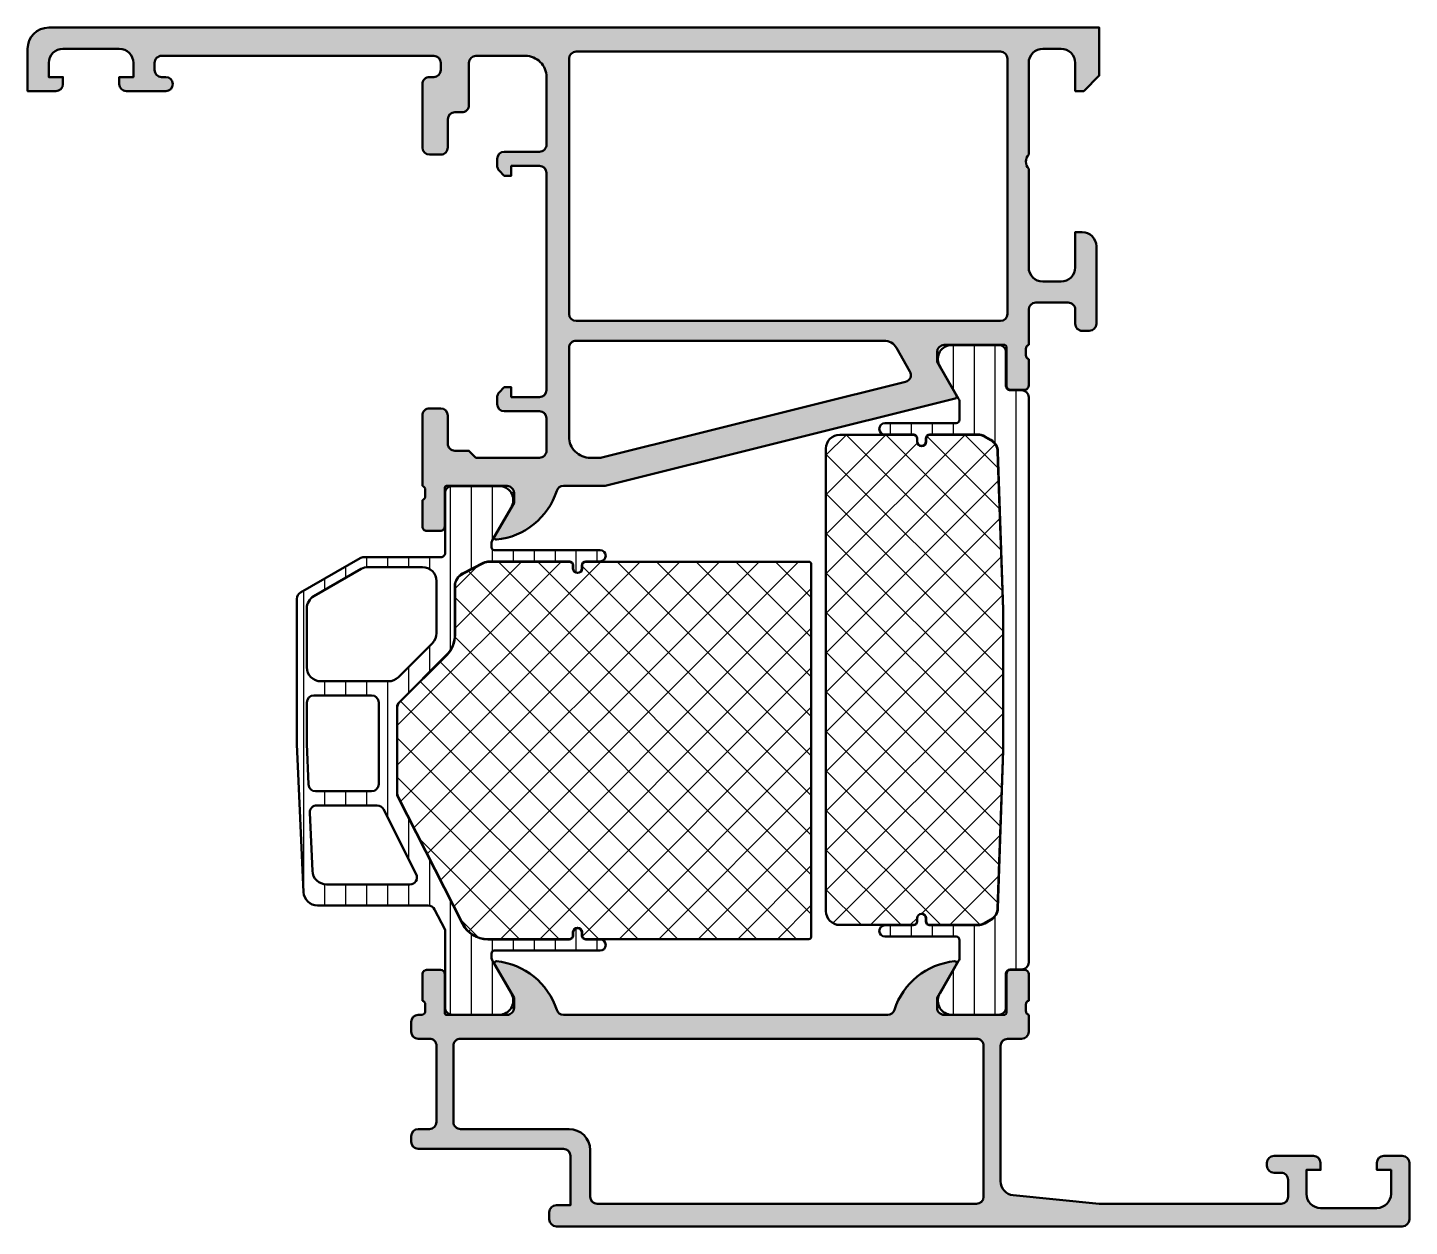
# Model space of a CAD drawing. Extents: x -30 to 68, y 0 to 85.
import ezdxf

# ---------------------------------------------------------------- set-up
doc = ezdxf.new("R2010")
doc.units = 0
for name, color, linetype, lineweight in [('0S-Alu contour', 7, 'Continuous', 50), ('0S-Alu hatch', 252, 'Continuous', 25), ('0S-Plastic contour', 254, 'Continuous', 50), ('0S-Plastic hatch', 253, 'Continuous', 25), ('0S-PT contour', 91, 'Continuous', 50), ('0S-PT hatch', 103, 'Continuous', 25)]:
    doc.layers.add(name, color=color, linetype=linetype, lineweight=lineweight)
pattern_1 = [(90, (0, 0), (-1.4859, 0), [])]
pattern_2 = [(135, (0, 0), (-1.403165018917055, -1.403165018917055), []), (225, (0, 0), (1.403165018917055, -1.403165018917055), [])]

# ---------------------------------------------------------------- blocks, each defined once
blk = doc.blocks.new('333200__865BCB11_FC68_4D85_B80E_18D8D9CD82C4_')
at = {"layer": '0S-Alu hatch'}
h = blk.add_hatch(color=256, dxfattribs=at)
edge = h.paths.add_edge_path()
edge.add_ellipse((-28.49997071521954, 83.50000000000003), major_axis=(-1.500000000000007, 0), ratio=1, start_angle=270.0000000000003, end_angle=360, ccw=False)
edge.add_line((-28.49997071521955, 85.00000000000003), (46, 85.00000000000001))
edge.add_line((46, 85.00000000000001), (46, 81.60000000000005))
edge.add_line((46, 81.60000000000005), (44.89999999999997, 80.50000000000001))
edge.add_line((44.89999999999997, 80.50000000000001), (44.30000000000006, 80.50000000000001))
edge.add_line((44.30000000000006, 80.50000000000001), (44.30000000000006, 82.50000000000006))
edge.add_arc((43.30000000000002, 82.49999999999999), 1.000000000000042, 0, 90.00000000000406)
edge.add_line((43.29999999999995, 83.50000000000003), (42.00000000000011, 83.50000000000003))
edge.add_arc((41.99999999999998, 82.49999999999991), 1.000000000000099, 89.99999999999265, 180)
edge.add_line((40.99999999999988, 82.49999999999991), (41, 76.00000000000001))
edge.add_arc((41.52499999999998, 75.50000000000001), 0.7249999999999835, 136.3971810272951, 223.6028189727048)
edge.add_line((41, 75.00000000000001), (41, 67.99999999999986))
edge.add_arc((41.9999999999998, 67.99999999999982), 0.999999999999801, 180, 269.9999999999984)
edge.add_line((41.99999999999977, 67.00000000000001), (43.29999999999995, 67.00000000000001))
edge.add_arc((43.30000000000004, 68.00000000000004), 1.000000000000028, 269.9999999999951, 360)
edge.add_line((44.30000000000006, 68.00000000000004), (44.30000000000006, 70.50000000000003))
edge.add_line((44.30000000000006, 70.50000000000003), (44.79999999999995, 70.50000000000001))
edge.add_ellipse((44.79999999999995, 69.50000000000001), major_axis=(-1, 0), ratio=1, start_angle=180, end_angle=270.0000000000004, ccw=False)
edge.add_line((45.79999999999995, 69.50000000000001), (45.80000000000007, 63.99999999999997))
edge.add_ellipse((45.30000000000014, 63.99999999999995), major_axis=(-0.499999999999929, 0), ratio=1, start_angle=90.00000000000489, end_angle=180, ccw=False)
edge.add_line((45.30000000000018, 63.50000000000003), (44.80000000000006, 63.50000000000003))
edge.add_ellipse((44.79999999999999, 63.99999999999995), major_axis=(-0.499999999999929, 0), ratio=1, start_angle=0, end_angle=90.00000000000807, ccw=False)
edge.add_line((44.30000000000006, 63.99999999999995), (44.30000000000006, 64.99999999999994))
edge.add_arc((43.79999999999998, 64.99999999999994), 0.5000000000000853, 0, 90.00000000000325)
edge.add_line((43.79999999999995, 65.50000000000003), (41.5, 65.50000000000006))
edge.add_arc((41.50000000000004, 65), 0.500000000000057, 90.0000000000057, 180)
edge.add_line((40.99999999999999, 65), (41, 62.49999999999992))
edge.add_arc((41.07883644654308, 62.23247940800697), 0.2788950563272897, 106.41987641951, 181.1645893741191)
edge.add_line((40.79999900000018, 62.22681100000849), (40.79999900000006, 61.77321700000831))
edge.add_arc((41.07886709564304, 61.76755634053125), 0.2789255417369589, 178.8371299271109, 253.5754054446349)
edge.add_line((40.99999999999988, 61.50001300000851), (41, 59.62000199999995))
edge.add_ellipse((40.69999999999998, 59.62000199999998), major_axis=(-0.3000000000000184, 0), ratio=1, start_angle=89.99999999999062, end_angle=180, ccw=False)
edge.add_line((40.69999999999993, 59.32000199999996), (39.72002568095741, 59.32000199999996))
edge.add_ellipse((39.72002568095727, 59.620002), major_axis=(-0.3000000000000398, 0), ratio=1, start_angle=0, end_angle=90.00000000002723, ccw=False)
edge.add_line((39.42002568095722, 59.620002), (39.42002568095722, 62.37999999999984))
edge.add_arc((39.3000256809571, 62.37999999999986), 0.1200000000001253, 0, 89.99999999994233)
edge.add_line((39.30002568095722, 62.49999999999999), (35, 62.49999999999997))
edge.add_arc((35, 61.99999999999997), 0.5, 90, 180)
edge.add_line((34.5, 61.99999999999997), (34.5, 61.30000000000018))
edge.add_line((34.5, 61.30000000000018), (35.8815776864451, 58.90682800542514))
edge.add_ellipse((35.7624848946392, 58.83807576189717), major_axis=(-0.1375135049740732, 0), ratio=1, start_angle=103.86020695477919, end_angle=209.9978307071001, ccw=False)
edge.add_line((35.7954267777078, 58.70456622519604), (10.9698395281797, 52.51485213686205))
edge.add_ellipse((10.8488785803799, 53.00000000000022), major_axis=(-0.5000000000001704, 0), ratio=1, start_angle=90.00000000000688, end_angle=103.9999999999917, ccw=False)
edge.add_line((10.84887858037996, 52.50000000000006), (8.00002928478034, 52.50000000000004))
edge.add_arc((8.000029284780238, 51.99999999999935), 0.5000000000006964, 89.99999999998862, 162.2515836439125)
edge.add_ellipse((2.761806043606386, 53.67660886184708), major_axis=(-4.999999999999328, 0), ratio=1, start_angle=95.62257755079702, end_angle=162.2515836439326, ccw=False)
edge.add_ellipse((3.238149069428742, 48.83811978464819), major_axis=(-0.1381197846482005, 0), ratio=1, start_angle=-30.000000000033026, end_angle=95.62257755078667, ccw=False)
edge.add_line((3.118533827158202, 48.90717967697235), (4.500029284780453, 51.29999999999995))
edge.add_line((4.500029284780453, 51.29999999999995), (4.500029284780453, 52.00000000000017))
edge.add_arc((4.000029284780573, 52.00000000000017), 0.4999999999998792, 0, 90.00000000000081)
edge.add_line((4.000029284780566, 52.50000000000004), (-0.2999963961769936, 52.5))
edge.add_arc((-0.2999963961769083, 52.38000000000014), 0.1199999999998553, 90.00000000004071, 180)
edge.add_line((-0.4199963961767637, 52.38000000000014), (-0.4199963961767708, 49.62000200000002))
edge.add_ellipse((-0.7199963961767651, 49.62000200000011), major_axis=(-0.2999999999999943, 0), ratio=1, start_angle=89.9999999999859, end_angle=180, ccw=False)
edge.add_line((-0.7199963961768391, 49.32000200000011), (-1.699970715219592, 49.32000200000013))
edge.add_ellipse((-1.699970715219613, 49.62000200000006), major_axis=(-0.2999999999999332, 0), ratio=1, start_angle=0, end_angle=90.00000000000409, ccw=False)
edge.add_line((-1.999970715219546, 49.62000200000006), (-1.999970715219546, 51.50001300000859))
edge.add_arc((-2.078837810862722, 51.76755634053147), 0.2789255417370918, 286.4245945553599, 361.1628700728982)
edge.add_line((-1.799969715219613, 51.77321700000859), (-1.799969715219617, 52.22681100000908))
edge.add_arc((-2.078807161762327, 52.23247940800746), 0.2788950563270969, 358.8354106259, 433.5801235805186)
edge.add_line((-1.999970715219431, 52.50000000000026), (-1.999970715219546, 57.50000000000004))
edge.add_ellipse((-1.499970715219482, 57.49999999999992), major_axis=(-0.500000000000065, 0), ratio=1, start_angle=269.99999999996834, end_angle=360, ccw=False)
edge.add_line((-1.499970715219205, 57.99999999999998), (-0.6999707152194788, 57.99999999999998))
edge.add_ellipse((-0.6999707152195621, 57.4999999999999), major_axis=(-0.5000000000000853, 0), ratio=1, start_angle=180, end_angle=269.99999999999045, ccw=False)
edge.add_line((-0.1999707152194787, 57.4999999999999), (-0.1999707152192513, 55.50000000000004))
edge.add_arc((0.3000292847808907, 55.50000000000014), 0.5000000000001421, 180, 270.0000000000097)
edge.add_line((0.3000292847809757, 55), (1.300029284780748, 55.00000000000001))
edge.add_line((1.300029284780748, 55.00000000000001), (1.800029284780634, 54.50000000000002))
edge.add_line((1.800029284780634, 54.50000000000002), (6.300029284779043, 54.50000000000028))
edge.add_arc((6.30002928477937, 55.00000000000155), 0.5000000000012648, 269.9999999999625, 360)
edge.add_line((6.800029284780634, 55.00000000000155), (6.800029284780634, 57.29999999999964))
edge.add_arc((6.300029284780578, 57.29999999999972), 0.500000000000057, 0, 89.99999999999349)
edge.add_line((6.300029284780634, 57.79999999999977), (3.80002928478018, 57.79999999999978))
edge.add_ellipse((3.800029284780284, 58.30000000000011), major_axis=(-0.5000000000003268, 0), ratio=1, start_angle=0, end_angle=89.99999999998812, ccw=False)
edge.add_line((3.300029284779952, 58.3000000000001), (3.300029284779952, 58.77766912531526))
edge.add_ellipse((3.800029284781705, 58.77766912531428), major_axis=(-0.5000000000017524, 0), ratio=1, start_angle=314.9999999998905, end_angle=360, ccw=False)
edge.add_line((3.446475894187869, 59.13122251590947), (3.800029284780634, 59.4999999999998))
edge.add_line((3.800029284780634, 59.4999999999998), (4.30002928478018, 59.49999999999987))
edge.add_line((4.30002928478018, 59.49999999999987), (4.300029284780066, 58.79999999999974))
edge.add_line((4.300029284780066, 58.79999999999974), (6.300029284780748, 58.79999999999974))
edge.add_arc((6.300029284780706, 59.29999999999967), 0.499999999999929, 270.0000000000049, 360)
edge.add_line((6.800029284780634, 59.29999999999967), (6.800029284780748, 74.69999999999953))
edge.add_arc((6.300029284780727, 74.69999999999965), 0.5000000000000214, 0, 89.99999999998452)
edge.add_line((6.300029284780862, 75.19999999999968), (4.300029284780066, 75.19999999999963))
edge.add_line((4.300029284780066, 75.19999999999963), (4.300029284780293, 74.49999999999952))
edge.add_line((4.300029284780293, 74.49999999999952), (3.800029284780521, 74.49999999999957))
edge.add_line((3.800029284780521, 74.49999999999957), (3.446475894187869, 74.86877748408993))
edge.add_ellipse((3.800029284782559, 75.22233087468548), major_axis=(-0.5000000000026111, 0), ratio=1, start_angle=0, end_angle=45.00000000006969, ccw=False)
edge.add_line((3.300029284779952, 75.22233087468547), (3.30002928478018, 75.69999999999978))
edge.add_ellipse((3.800029284780045, 75.69999999999986), major_axis=(-0.499999999999865, 0), ratio=1, start_angle=270.0000000000236, end_angle=360, ccw=False)
edge.add_line((3.800029284779839, 76.19999999999973), (6.300029284780521, 76.19999999999983))
edge.add_arc((6.300029284780563, 76.6999999999999), 0.500000000000071, 269.9999999999951, 360)
edge.add_line((6.800029284780634, 76.6999999999999), (6.800029284780407, 81.50000000000011))
edge.add_arc((5.300029284780535, 81.50000000000018), 1.499999999999872, 0, 90.00000000000055)
edge.add_line((5.300029284780521, 83.00000000000004), (1.800029284780521, 83.00000000000004))
edge.add_arc((1.800029284780549, 82.50000000000003), 0.5000000000000285, 90.00000000000325, 180)
edge.add_line((1.300029284780521, 82.50000000000003), (1.300029284780634, 79.50000000000001))
edge.add_ellipse((0.8000292847805894, 79.50000000000009), major_axis=(-0.5000000000000455, 0), ratio=1, start_angle=89.99999999999221, end_angle=180, ccw=False)
edge.add_line((0.800029284780521, 79.00000000000006), (0.3000292847805213, 79.00000000000001))
edge.add_arc((0.3000292847806349, 78.50000000000011), 0.4999999999998864, 90.00000000001303, 180)
edge.add_line((-0.1999707152192513, 78.50000000000011), (-0.199970715219365, 76.49999999999952))
edge.add_ellipse((-0.6999707152190834, 76.49999999999977), major_axis=(-0.4999999999997183, 0), ratio=1, start_angle=89.99999999996771, end_angle=180, ccw=False)
edge.add_line((-0.6999707152193652, 76.00000000000006), (-1.49997071521966, 76.00000000000001))
edge.add_ellipse((-1.499970715219614, 76.49999999999994), major_axis=(-0.499999999999929, 0), ratio=1, start_angle=0, end_angle=89.99999999999471, ccw=False)
edge.add_line((-1.999970715219546, 76.49999999999994), (-1.999970715219092, 81.00000000000021))
edge.add_ellipse((-1.499970715219373, 81.00000000000028), major_axis=(-0.4999999999997187, 0), ratio=1, start_angle=269.9999999999808, end_angle=360, ccw=False)
edge.add_line((-1.499970715219205, 81.50000000000001), (-1.199970715219251, 81.49999999999999))
edge.add_arc((-1.199970715219166, 81.99999999999979), 0.4999999999998011, 269.9999999999902, 360)
edge.add_line((-0.699970715219365, 81.99999999999979), (-0.699970715219365, 82.49999999999945))
edge.add_arc((-1.199970715219706, 82.49999999999969), 0.5000000000003411, 0, 89.99999999997395)
edge.add_line((-1.199970715219478, 83.00000000000001), (-20.49997071522, 82.99999999999962))
edge.add_arc((-20.49997071522005, 82.50000000000011), 0.4999999999995027, 89.99999999999511, 180)
edge.add_line((-20.99997071521955, 82.50000000000011), (-20.99997071521955, 82.00000000000006))
edge.add_arc((-20.49997071521946, 82.00000000000009), 0.5000000000000853, 180, 270.0000000000033)
edge.add_line((-20.49997071521943, 81.5), (-20.19997071521948, 81.50000000000001))
edge.add_ellipse((-20.19997071521948, 81.00000000000001), major_axis=(-0.5, 0), ratio=1, start_angle=90, end_angle=270, ccw=False)
edge.add_line((-20.19997071521948, 80.50000000000001), (-22.99997071521943, 80.50000000000001))
edge.add_ellipse((-22.99997071521949, 81.00000000000006), major_axis=(-0.500000000000057, 0), ratio=1, start_angle=0, end_angle=90.00000000000648, ccw=False)
edge.add_line((-23.49997071521955, 81.00000000000009), (-23.49997071521955, 81.50000000000001))
edge.add_line((-23.49997071521955, 81.50000000000001), (-22.49997071521955, 81.50000000000001))
edge.add_line((-22.49997071521955, 81.50000000000001), (-22.49997071521955, 82.50000000000007))
edge.add_arc((-23.49997071521952, 82.50000000000006), 0.9999999999999715, 0, 90.0000000000016)
edge.add_line((-23.49997071521955, 83.50000000000001), (-27.49997071521955, 83.50000000000001))
edge.add_arc((-27.49997071521958, 82.50000000000006), 0.9999999999999715, 89.99999999999837, 180)
edge.add_line((-28.49997071521955, 82.50000000000006), (-28.49997071521955, 81.50000000000001))
edge.add_line((-28.49997071521955, 81.50000000000001), (-27.49997071521955, 81.50000000000001))
edge.add_line((-27.49997071521955, 81.50000000000001), (-27.49997071521955, 81.00000000000004))
edge.add_ellipse((-27.99997071521956, 81.00000000000004), major_axis=(-0.5000000000000071, 0), ratio=1, start_angle=90.0000000000008, end_angle=180, ccw=False)
edge.add_line((-27.99997071521955, 80.50000000000001), (-29.99997071521955, 80.50000000000001))
edge.add_line((-29.99997071521955, 80.50000000000001), (-29.99997071521955, 83.49999999999999))
edge = h.paths.add_edge_path()
edge.add_line((39, 83.30000000000003), (8.900029284780885, 83.30000000000003))
edge.add_arc((8.9000292847809, 82.80000000000001), 0.5000000000000142, 90.0000000000016, 180)
edge.add_line((8.400029284780885, 82.80000000000001), (8.400029284780885, 64.7))
edge.add_arc((8.900029284780885, 64.7), 0.5, 180, 270)
edge.add_line((8.900029284780885, 64.2), (39, 64.2))
edge.add_arc((39, 64.7), 0.5, 270, 360)
edge.add_line((39.5, 64.7), (39.5, 82.79999999999998))
edge.add_arc((38.99999999999998, 82.80000000000001), 0.5000000000000142, 0, 89.99999999999837)
edge = h.paths.add_edge_path()
edge.add_line((30.74732420905275, 62.8), (8.900029284780771, 62.80000000000001))
edge.add_arc((8.9000292847807, 62.29999999999996), 0.5000000000000427, 89.99999999999186, 180)
edge.add_line((8.400029284780658, 62.29999999999996), (8.400029284780885, 56))
edge.add_arc((9.900029284780935, 56.00000000000006), 1.500000000000049, 180, 270.0000000000025)
edge.add_line((9.900029284780999, 54.50000000000001), (10.60330945857401, 54.5))
edge.add_arc((10.60330945857408, 54.99999999999963), 0.4999999999996306, 269.9999999999927, 283.9999999999924)
edge.add_line((10.72427040637376, 54.51485213686197), (32.27002938656142, 59.88681319313269))
edge.add_arc((32.14906843876162, 60.37196105627066), 0.4999999999999695, 283.9999999999973, 389.9978307071221)
edge.add_line((32.58209060566925, 60.62194466166629), (31.61336854286799, 62.29996721079146))
edge.add_arc((30.74732420905288, 61.80000000000013), 0.9999999999998621, 29.99783070713001, 90.00000000000733)
at = {"layer": '0S-Alu contour', "color": 7}
for points in [[(-28.49997071521955, 85.00000000000003), (46, 85.00000000000001), (46, 81.60000000000005), (44.89999999999997, 80.50000000000001), (44.30000000000006, 80.50000000000001), (44.30000000000006, 82.50000000000006)], [(-27.99997071521955, 80.50000000000001), (-29.99997071521955, 80.50000000000001), (-29.99997071521955, 83.49999999999999)], [(-23.49997071521955, 83.50000000000001), (-27.49997071521955, 83.50000000000001)], [(43.29999999999995, 83.50000000000003), (42.00000000000011, 83.50000000000003)], [(-28.49997071521955, 82.50000000000006), (-28.49997071521955, 81.50000000000001), (-27.49997071521955, 81.50000000000001), (-27.49997071521955, 81.00000000000004)], [(-23.49997071521955, 81.00000000000009), (-23.49997071521955, 81.50000000000001), (-22.49997071521955, 81.50000000000001), (-22.49997071521955, 82.50000000000007)], [(-20.99997071521955, 82.50000000000011), (-20.99997071521955, 82.00000000000006)], [(-1.199970715219478, 83.00000000000001), (-20.49997071522, 82.99999999999962)], [(-0.699970715219365, 81.99999999999979), (-0.699970715219365, 82.49999999999945)], [(1.300029284780521, 82.50000000000003), (1.300029284780634, 79.50000000000001)], [(5.300029284780521, 83.00000000000004), (1.800029284780521, 83.00000000000004)], [(8.400029284780885, 82.80000000000001), (8.400029284780885, 64.7)], [(39, 83.30000000000003), (8.900029284780885, 83.30000000000003)], [(39.5, 64.7), (39.5, 82.79999999999998)], [(40.99999999999988, 82.49999999999991), (41, 76.00000000000001)], [(-20.49997071521943, 81.5), (-20.19997071521948, 81.50000000000001)], [(-1.499970715219205, 81.50000000000001), (-1.199970715219251, 81.49999999999999)], [(6.800029284780634, 76.6999999999999), (6.800029284780407, 81.50000000000011)], [(-20.19997071521948, 80.50000000000001), (-22.99997071521943, 80.50000000000001)], [(-1.999970715219546, 76.49999999999994), (-1.999970715219092, 81.00000000000021)], [(-0.1999707152192513, 78.50000000000011), (-0.199970715219365, 76.49999999999952)], [(0.800029284780521, 79.00000000000006), (0.3000292847805213, 79.00000000000001)], [(-0.6999707152193652, 76.00000000000006), (-1.49997071521966, 76.00000000000001)], [(3.300029284779952, 75.22233087468547), (3.30002928478018, 75.69999999999978)], [(3.800029284779839, 76.19999999999973), (6.300029284780521, 76.19999999999983)], [(6.300029284780862, 75.19999999999968), (4.300029284780066, 75.19999999999963), (4.300029284780293, 74.49999999999952), (3.800029284780521, 74.49999999999957), (3.446475894187869, 74.86877748408993)], [(6.800029284780634, 59.29999999999967), (6.800029284780748, 74.69999999999953)], [(41, 75.00000000000001), (41, 67.99999999999986)], [(44.30000000000006, 68.00000000000004), (44.30000000000006, 70.50000000000003), (44.79999999999995, 70.50000000000001)], [(45.79999999999995, 69.50000000000001), (45.80000000000007, 63.99999999999997)], [(41.99999999999977, 67.00000000000001), (43.29999999999995, 67.00000000000001)], [(40.99999999999999, 65), (41, 62.49999999999992)], [(43.79999999999995, 65.50000000000003), (41.5, 65.50000000000006)], [(44.30000000000006, 63.99999999999995), (44.30000000000006, 64.99999999999994)], [(8.900029284780885, 64.2), (39, 64.2)], [(30.74732420905275, 62.8), (8.900029284780771, 62.80000000000001)], [(45.30000000000018, 63.50000000000003), (44.80000000000006, 63.50000000000003)], [(8.400029284780658, 62.29999999999996), (8.400029284780885, 56)], [(32.58209060566925, 60.62194466166629), (31.61336854286799, 62.29996721079146)], [(34.5, 61.99999999999997), (34.5, 61.30000000000018), (35.8815776864451, 58.90682800542514)], [(39.30002568095722, 62.49999999999999), (35, 62.49999999999997)], [(39.42002568095722, 59.620002), (39.42002568095722, 62.37999999999984)], [(40.79999900000018, 62.22681100000849), (40.79999900000006, 61.77321700000831)], [(40.99999999999988, 61.50001300000851), (41, 59.62000199999995)], [(10.72427040637376, 54.51485213686197), (32.27002938656142, 59.88681319313269)], [(3.446475894187869, 59.13122251590947), (3.800029284780634, 59.4999999999998), (4.30002928478018, 59.49999999999987), (4.300029284780066, 58.79999999999974), (6.300029284780748, 58.79999999999974)], [(40.69999999999993, 59.32000199999996), (39.72002568095741, 59.32000199999996)], [(-1.499970715219205, 57.99999999999998), (-0.6999707152194788, 57.99999999999998)], [(3.300029284779952, 58.3000000000001), (3.300029284779952, 58.77766912531526)], [(35.7954267777078, 58.70456622519604), (10.9698395281797, 52.51485213686205)], [(-1.999970715219431, 52.50000000000026), (-1.999970715219546, 57.50000000000004)], [(-0.1999707152194787, 57.4999999999999), (-0.1999707152192513, 55.50000000000004)], [(6.300029284780634, 57.79999999999977), (3.80002928478018, 57.79999999999978)], [(6.800029284780634, 55.00000000000155), (6.800029284780634, 57.29999999999964)], [(0.3000292847809757, 55), (1.300029284780748, 55.00000000000001), (1.800029284780634, 54.50000000000002), (6.300029284779043, 54.50000000000028)], [(9.900029284780999, 54.50000000000001), (10.60330945857401, 54.5)], [(-1.799969715219613, 51.77321700000859), (-1.799969715219617, 52.22681100000908)], [(-0.4199963961767637, 52.38000000000014), (-0.4199963961767708, 49.62000200000002)], [(4.000029284780566, 52.50000000000004), (-0.2999963961769936, 52.5)], [(3.118533827158202, 48.90717967697235), (4.500029284780453, 51.29999999999995), (4.500029284780453, 52.00000000000017)], [(10.84887858037996, 52.50000000000006), (8.00002928478034, 52.50000000000004)], [(-1.999970715219546, 49.62000200000006), (-1.999970715219546, 51.50001300000859)], [(-0.7199963961768391, 49.32000200000011), (-1.699970715219592, 49.32000200000013)]]:
    blk.add_lwpolyline(points, dxfattribs=at)
at = {"layer": '0S-Alu contour', "color": 7, "extrusion": (0, 0, -1)}
for centre, radius, start, end in [((28.49997071521954, 83.50000000000003), 1.500000000000007, 0, 89.99999999999973), ((20.19997071521948, 81.00000000000001), 0.5, 90, 270), ((1.499970715219373, 81.00000000000028), 0.4999999999997187, 0, 90.00000000001921), ((27.99997071521956, 81.00000000000004), 0.5000000000000071, 180, 269.9999999999992), ((22.99997071521949, 81.00000000000006), 0.500000000000057, 269.9999999999935, 0), ((-0.8000292847805894, 79.50000000000009), 0.5000000000000455, 180, 270.0000000000078), ((1.499970715219614, 76.49999999999994), 0.499999999999929, 270.0000000000053, 0), ((0.6999707152190834, 76.49999999999977), 0.4999999999997183, 180, 270.0000000000323), ((-3.800029284780045, 75.69999999999986), 0.499999999999865, 0, 89.9999999999764), ((-3.800029284782559, 75.22233087468548), 0.5000000000026111, 314.9999999999303, 0), ((-44.79999999999995, 69.50000000000001), 1, 89.99999999999959, 180), ((-44.79999999999999, 63.99999999999995), 0.499999999999929, 269.9999999999919, 0), ((-45.30000000000014, 63.99999999999995), 0.499999999999929, 180, 269.9999999999951), ((-3.800029284781705, 58.77766912531428), 0.5000000000017524, 0, 45.0000000001095), ((-35.7624848946392, 58.83807576189717), 0.1375135049740732, 150.0021692928999, 256.1397930452208), ((-39.72002568095727, 59.620002), 0.3000000000000398, 269.9999999999728, 0), ((-40.69999999999998, 59.62000199999998), 0.3000000000000185, 180, 270.0000000000094), ((1.499970715219482, 57.49999999999992), 0.500000000000065, 0, 90.00000000003165), ((0.6999707152195621, 57.4999999999999), 0.5000000000000853, 90.00000000000954, 180), ((-3.800029284780284, 58.30000000000011), 0.5000000000003268, 270.0000000000119, 0), ((-2.761806043606386, 53.67660886184708), 4.999999999999328, 197.7484163560674, 264.377422449203), ((-10.8488785803799, 53.00000000000022), 0.5000000000001704, 256.0000000000083, 269.9999999999931), ((1.699970715219613, 49.62000200000006), 0.2999999999999332, 269.9999999999959, 0), ((0.7199963961767651, 49.62000200000011), 0.2999999999999943, 180, 270.0000000000141), ((-3.238149069428742, 48.83811978464819), 0.1381197846482005, 264.3774224492133, 30.000000000033)]:
    blk.add_arc(centre, radius, start, end, dxfattribs=at)
at = {"layer": '0S-Alu contour', "color": 7}
for centre, radius, start, end in [((-27.49997071521958, 82.50000000000006), 0.9999999999999715, 89.99999999999837, 180), ((-23.49997071521952, 82.50000000000006), 0.9999999999999715, 0, 90.0000000000016), ((41.99999999999998, 82.49999999999991), 1.000000000000099, 89.99999999999265, 180), ((43.30000000000002, 82.49999999999999), 1.000000000000042, 0, 90.00000000000406), ((-20.49997071522005, 82.50000000000011), 0.4999999999995027, 89.99999999999511, 180), ((-1.199970715219706, 82.49999999999969), 0.5000000000003411, 0, 89.99999999997395), ((1.800029284780549, 82.50000000000003), 0.5000000000000285, 90.00000000000325, 180), ((5.300029284780535, 81.50000000000018), 1.499999999999872, 0, 90.00000000000055), ((8.9000292847809, 82.80000000000001), 0.5000000000000142, 90.0000000000016, 180), ((38.99999999999998, 82.80000000000001), 0.5000000000000142, 0, 89.99999999999837), ((-20.49997071521946, 82.00000000000009), 0.5000000000000853, 180, 270.0000000000033), ((-1.199970715219166, 81.99999999999979), 0.4999999999998011, 269.9999999999902, 0), ((0.3000292847806349, 78.50000000000011), 0.4999999999998864, 90.00000000001303, 180), ((6.300029284780563, 76.6999999999999), 0.500000000000071, 269.9999999999951, 0), ((41.52499999999998, 75.50000000000001), 0.7249999999999835, 136.3971810272951, 223.6028189727048), ((6.300029284780727, 74.69999999999965), 0.5000000000000214, 0, 89.99999999998452), ((41.9999999999998, 67.99999999999982), 0.999999999999801, 180, 269.9999999999984), ((43.30000000000004, 68.00000000000004), 1.000000000000028, 269.9999999999951, 0), ((8.900029284780885, 64.7), 0.5, 180, 270), ((39, 64.7), 0.5, 270, 0), ((41.50000000000004, 65), 0.500000000000057, 90.0000000000057, 180), ((43.79999999999998, 64.99999999999994), 0.5000000000000853, 0, 90.00000000000325), ((8.9000292847807, 62.29999999999996), 0.5000000000000427, 89.99999999999186, 180), ((30.74732420905288, 61.80000000000013), 0.9999999999998621, 29.99783070713001, 90.00000000000733), ((35, 61.99999999999997), 0.5, 90, 180), ((39.3000256809571, 62.37999999999986), 0.1200000000001253, 0, 89.99999999994233), ((41.07883644654308, 62.23247940800697), 0.2788950563272897, 106.41987641951, 181.1645893741191), ((41.07886709564304, 61.76755634053125), 0.2789255417369589, 178.8371299271109, 253.5754054446349), ((32.14906843876162, 60.37196105627066), 0.4999999999999695, 283.9999999999973, 29.99783070712208), ((6.300029284780706, 59.29999999999967), 0.499999999999929, 270.0000000000049, 0), ((6.300029284780578, 57.29999999999972), 0.500000000000057, 0, 89.99999999999349), ((9.900029284780935, 56.00000000000006), 1.500000000000049, 180, 270.0000000000025), ((0.3000292847808907, 55.50000000000014), 0.5000000000001421, 180, 270.0000000000097), ((6.30002928477937, 55.00000000000155), 0.5000000000012648, 269.9999999999625, 0), ((10.60330945857408, 54.99999999999963), 0.4999999999996306, 269.9999999999927, 283.9999999999924), ((-2.078807161762327, 52.23247940800746), 0.2788950563270969, 358.8354106259, 73.58012358051872), ((-0.2999963961769083, 52.38000000000014), 0.1199999999998553, 90.00000000004071, 180), ((4.000029284780573, 52.00000000000017), 0.4999999999998792, 0, 90.00000000000081), ((8.000029284780238, 51.99999999999935), 0.5000000000006964, 89.99999999998862, 162.2515836439125), ((-2.078837810862722, 51.76755634053147), 0.2789255417370918, 286.4245945553599, 1.162870072898135)]:
    blk.add_arc(centre, radius, start, end, dxfattribs=at)
blk = doc.blocks.new('345350__1DEC77CE_084C_4A21_AF90_62C5592C5F81_')
at = {"layer": '0S-Alu hatch'}
h = blk.add_hatch(color=256, dxfattribs=at)
edge = h.paths.add_edge_path()
edge.add_line((7.000276367180042, 1.000000012878446), (7.000276367180042, 0.5000000128784468))
edge.add_arc((7.500391118378033, 0.5001147334620317), 0.5001147643557833, 180.0131429938963, 269.9798609896767)
edge.add_line((7.500215332023778, 8e-16), (67.5, 1e-16))
edge.add_arc((67.5, 0.5000000000000002), 0.5000000000000001, 270, 360)
edge.add_line((68, 0.5000000000000002), (68, 4.5))
edge.add_arc((67.5, 4.5), 0.5, 0, 90)
edge.add_line((67.5, 5), (66.19999999999999, 5))
edge.add_arc((66.19999999999999, 4.5), 0.5, 90, 180)
edge.add_line((65.69999999999999, 4.5), (65.69999999999999, 4))
edge.add_line((65.69999999999999, 4), (66.69999999999999, 4))
edge.add_line((66.69999999999999, 4), (66.69999999999996, 2.299999999999997))
edge.add_ellipse((65.69999999999997, 2.299999999999987), major_axis=(-0.9999999999999857, 0), ratio=1, start_angle=89.9999999999992, end_angle=180, ccw=False)
edge.add_line((65.69999999999996, 1.299999999999997), (61.69999999999999, 1.299999999999982))
edge.add_ellipse((61.69999999999999, 2.299999999999983), major_axis=(-1.000000000000001, 0), ratio=1, start_angle=0, end_angle=90, ccw=False)
edge.add_line((60.69999999999999, 2.299999999999982), (60.69999999999999, 4))
edge.add_line((60.69999999999999, 4), (61.69999999999999, 4))
edge.add_line((61.69999999999999, 4), (61.69999999999999, 4.499999999999984))
edge.add_arc((61.19999999999999, 4.5), 0.5, 0, 90)
edge.add_line((61.19999999999999, 5), (58.4, 4.999999999999999))
edge.add_arc((58.4, 4.499999999999998), 0.5000000000000009, 90, 180)
edge.add_line((57.9, 4.499999999999998), (57.9, 4.299999999999982))
edge.add_arc((58.4, 4.299999999999982), 0.5, 180, 270)
edge.add_line((58.4, 3.799999999999982), (58.9, 3.799999999999982))
edge.add_ellipse((58.90000000000001, 3.299999999999988), major_axis=(-0.4999999999999947, 0), ratio=1, start_angle=180, end_angle=270.0000000000008, ccw=False)
edge.add_line((59.40000000000001, 3.299999999999982), (59.39999999999997, 2.099999999999981))
edge.add_ellipse((58.89999999999997, 2.099999999999974), major_axis=(-0.5, 0), ratio=1, start_angle=90, end_angle=180, ccw=False)
edge.add_line((58.89999999999997, 1.599999999999978), (45.9983668848607, 1.599999999999979))
edge.add_line((45.9983668848607, 1.599999999999979), (39.90086726378649, 2.209750724796321))
edge.add_ellipse((40.00036986780802, 3.204788067252843), major_axis=(-1.000000040545, 0), ratio=1, start_angle=1.5080649291121517e-05, end_angle=84.28947129819278, ccw=False)
edge.add_line((39.00036982726306, 3.204787804045858), (39.00036982726304, 12.79998738861467))
edge.add_ellipse((39.50041968100179, 12.79987268502243), major_axis=(-0.5000498668943465, 0), ratio=1, start_angle=270.0131427528001, end_angle=359.9868572472245, ccw=False)
edge.add_line((39.50030497740954, 13.29992253876117), (40.5, 13.29992253876117))
edge.add_arc((40.5, 13.79992253876117), 0.5, 270, 360)
edge.add_line((41, 13.79992253876117), (41, 15))
edge.add_ellipse((41.07883644654306, 15.26752059199312), major_axis=(-0.2788950563274436, 0), ratio=1, start_angle=-1.164589374096181, end_angle=73.58012358050541, ccw=False)
edge.add_line((40.79999899999999, 15.27318899999149), (40.79999899999999, 15.72678299999148))
edge.add_ellipse((41.07886709564314, 15.73244365946856), major_axis=(-0.2789255417371297, 0), ratio=1, start_angle=-73.57540544464831, end_angle=1.1628700728916215, ccw=False)
edge.add_line((41, 15.99998699999148), (41, 17.879998))
edge.add_arc((40.69999999999999, 17.879998), 0.3000000000000114, 0, 90)
edge.add_line((40.69999999999999, 18.17999800000001), (39.72002568095721, 18.179998))
edge.add_arc((39.72002568095721, 17.879998), 0.3000000000000007, 90, 180)
edge.add_line((39.42002568095721, 17.879998), (39.42002568095721, 15.11999999999999))
edge.add_ellipse((39.30002568095721, 15.12), major_axis=(-0.1199999999999974, 0), ratio=1, start_angle=90, end_angle=180, ccw=False)
edge.add_line((39.30002568095721, 15), (35.00000000000002, 15))
edge.add_ellipse((35.00000000000001, 15.49999999999999), major_axis=(-0.4999999999999965, 0), ratio=1, start_angle=0, end_angle=90.0000000000008, ccw=False)
edge.add_line((34.50000000000001, 15.5), (34.49999999999999, 16.2))
edge.add_line((34.49999999999999, 16.2), (35.88149545762237, 18.59282032302755))
edge.add_arc((35.76188021535172, 18.6618802153517), 0.1381197846482894, 330.0000000000001, 455.6225775507986)
edge.add_arc((36.23822324117386, 13.82339113815207), 5.000000000000113, 95.622577550794, 162.2515836439304)
edge.add_ellipse((31.00000000000005, 15.49999999999988), major_axis=(-0.4999999999998844, 0), ratio=1, start_angle=89.99999999999511, end_angle=162.2515836439256, ccw=False)
edge.add_line((31.00000000000001, 15), (7.999999999999992, 15))
edge.add_ellipse((8.000000000000023, 15.49999999999984), major_axis=(-0.4999999999998384, 0), ratio=1, start_angle=17.748416356065775, end_angle=89.99999999999648, ccw=False)
edge.add_arc((2.761776758826187, 13.82339113815201), 5.000000000000197, 17.74841635607066, 84.37742244920675)
edge.add_arc((3.23811978464829, 18.66188021535171), 0.138119784648294, 84.37742244921039, 209.9999999999989)
edge.add_line((3.11850454237763, 18.59282032302757), (4.500000000000007, 16.19999999999999))
edge.add_line((4.500000000000007, 16.19999999999999), (4.5, 15.5))
edge.add_ellipse((4, 15.50000000000001), major_axis=(-0.4999999999999992, 0), ratio=1, start_angle=89.9999999999983, end_angle=180, ccw=False)
edge.add_line((3.999999999999985, 15.00000000000001), (-0.3000256809571908, 15))
edge.add_ellipse((-0.3000256809571966, 15.12), major_axis=(-0.1199999999999992, 0), ratio=1, start_angle=0, end_angle=90.00000000000267, ccw=False)
edge.add_line((-0.4200256809571954, 15.12), (-0.4200256809571954, 17.879998))
edge.add_arc((-0.7200256809572068, 17.87999799999999), 0.3000000000000114, 0, 90)
edge.add_line((-0.7200256809572068, 18.17999800000001), (-1.699999999999988, 18.179998))
edge.add_arc((-1.700000000000002, 17.87999800000001), 0.2999999999999936, 89.99999999999729, 180)
edge.add_line((-1.999999999999996, 17.87999800000001), (-1.999999999999985, 15.99998699999149))
edge.add_ellipse((-2.078867095643157, 15.73244365946855), major_axis=(-0.2789255417371535, 0), ratio=1, start_angle=178.8371299271133, end_angle=253.5754054446447, ccw=False)
edge.add_line((-1.799998999999985, 15.72678299999149), (-1.799998999999985, 15.2731889999915))
edge.add_ellipse((-2.078836446543035, 15.26752059199313), major_axis=(-0.2788950563274373, 0), ratio=1, start_angle=106.41987641949041, end_angle=181.1645893740969, ccw=False)
edge.add_line((-2, 15.00000000000001), (-2.299680908210589, 15))
edge.add_arc((-2.299680908210589, 14.5), 0.5000000000000036, 90, 180)
edge.add_line((-2.799680908210593, 14.5), (-2.799680908210589, 13.79992253876117))
edge.add_arc((-2.29956618973938, 13.80003725723238), 0.5001147316285183, 180.0131427528032, 269.9868572472035)
edge.add_line((-2.299680908210547, 13.29992253876117), (-1.499693115241839, 13.29992253876117))
edge.add_ellipse((-1.499443254268492, 12.80017239973451), major_axis=(-0.4997502014883678, 0), ratio=1, start_angle=179.9713537287259, end_angle=270.02864627126036, ccw=False)
edge.add_line((-0.9996931152418397, 12.79992253876115), (-0.9996931152418255, 7.400020671848328))
edge.add_ellipse((-1.499713436076874, 7.400040992683379), major_axis=(-0.5000203212479685, 0), ratio=1, start_angle=90.0023285015335, end_angle=179.9976714983276, ccw=False)
edge.add_line((-1.499693115241825, 6.90002067184833), (-2.299680908210575, 6.900020671848325))
edge.add_arc((-2.299566189739365, 6.399905953377112), 0.5001147316285218, 90.01314275280141, 179.9868572471968)
edge.add_line((-2.799680908210579, 6.400020671848338), (-2.799680908210575, 5.999996257785828))
edge.add_arc((-2.299566189739365, 6.000110976257024), 0.5001147316285183, 180.0131427528032, 269.986857247197)
edge.add_line((-2.299680908210589, 5.499996257785815), (8.00027636718005, 5.499996257785825))
edge.add_ellipse((8.000276199942052, 4.999996090547827), major_axis=(-0.5000001672380266, 0), ratio=1, start_angle=180.0000191671709, end_angle=269.9999808359436, ccw=False)
edge.add_line((8.50027636718005, 4.999996257813003), (8.500276367180042, 1.499999953273801))
edge.add_line((8.500276367180042, 1.499999953273801), (7.500276367180042, 1.499999953273801))
edge.add_arc((7.500391085671957, 0.9998852347682088), 0.5001147316629067, 90.0131427551726, 179.9868504146385)
edge = h.paths.add_edge_path()
edge.add_line((0.7003190917894245, 13.29992253876117), (37.30035380553454, 13.29992253876116))
edge.add_ellipse((37.30048878729687, 12.80005752052349), major_axis=(-0.4998650364626666, 0), ratio=1, start_angle=179.9845280529183, end_angle=270.0154719470708, ccw=False)
edge.add_line((37.80035380553454, 12.79992253876116), (37.80035380553453, 2.099975658420646))
edge.add_ellipse((37.30025928519608, 2.100070059527233), major_axis=(-0.5000945292483385, 0), ratio=1, start_angle=90.0108291856593, end_angle=179.9891844747251, ccw=False)
edge.add_line((37.30035380553454, 1.5999755392113), (10.40030078124254, 1.5999755392113))
edge.add_ellipse((10.400395301581, 2.100070059527243), major_axis=(-0.5000945292483491, 0), ratio=1, start_angle=0.010815525275006621, end_angle=89.98917081434081, ccw=False)
edge.add_line((9.900300781242542, 2.099975658420602), (9.900300781242535, 5.400020670741937))
edge.add_arc((8.40030085426848, 5.400020744874273), 1.499999926974057, 2.8316468405e-06, 90.00000278938575)
edge.add_line((8.400300781242535, 6.900020671848325), (0.7003190917894245, 6.900020671848327))
edge.add_ellipse((0.7001505502649508, 7.39979111946681), major_axis=(-0.4997704760377753, 0), ratio=1, start_angle=-0.02631684688930136, end_angle=90.0193223062808, ccw=False)
edge.add_line((0.2003801269456744, 7.400020671848325), (0.2003801269456733, 12.79992253876121))
edge.add_ellipse((0.7001505502649508, 12.80015209114268), major_axis=(-0.4997704760377764, 0), ratio=1, start_angle=-90.01932230628069, end_angle=0.02631684688930136, ccw=False)
at = {"layer": '0S-Alu contour', "color": 7}
for points in [[(-1.999999999999996, 17.87999800000001), (-1.999999999999985, 15.99998699999149)], [(-0.7200256809572068, 18.17999800000001), (-1.699999999999988, 18.179998)], [(-0.4200256809571954, 15.12), (-0.4200256809571954, 17.879998)], [(3.11850454237763, 18.59282032302757), (4.500000000000007, 16.19999999999999), (4.5, 15.5)], [(34.50000000000001, 15.5), (34.49999999999999, 16.2), (35.88149545762237, 18.59282032302755)], [(39.42002568095721, 17.879998), (39.42002568095721, 15.11999999999999)], [(40.69999999999999, 18.17999800000001), (39.72002568095721, 18.179998)], [(41, 15.99998699999148), (41, 17.879998)], [(-1.799998999999985, 15.72678299999149), (-1.799998999999985, 15.2731889999915)], [(40.79999899999999, 15.27318899999149), (40.79999899999999, 15.72678299999148)], [(-2, 15.00000000000001), (-2.299680908210589, 15)], [(3.999999999999985, 15.00000000000001), (-0.3000256809571908, 15)], [(31.00000000000001, 15), (7.999999999999992, 15)], [(39.30002568095721, 15), (35.00000000000002, 15)], [(41, 13.79992253876117), (41, 15)], [(-2.799680908210593, 14.5), (-2.799680908210589, 13.79992253876117)], [(-2.299680908210547, 13.29992253876117), (-1.499693115241839, 13.29992253876117)], [(-0.9996931152418397, 12.79992253876115), (-0.9996931152418255, 7.400020671848328)], [(0.2003801269456744, 7.400020671848325), (0.2003801269456733, 12.79992253876121)], [(0.7003190917894245, 13.29992253876117), (37.30035380553454, 13.29992253876116)], [(37.80035380553454, 12.79992253876116), (37.80035380553453, 2.099975658420645)], [(39.00036982726306, 3.204787804045858), (39.00036982726304, 12.79998738861467)], [(39.50030497740954, 13.29992253876117), (40.5, 13.29992253876117)], [(-1.499693115241825, 6.90002067184833), (-2.299680908210575, 6.900020671848325)], [(8.400300781242535, 6.900020671848325), (0.7003190917894244, 6.900020671848327)], [(-2.799680908210579, 6.400020671848338), (-2.799680908210575, 5.999996257785828)], [(-2.299680908210589, 5.499996257785815), (8.00027636718005, 5.499996257785825)], [(8.50027636718005, 4.999996257813003), (8.500276367180042, 1.499999953273801), (7.500276367180042, 1.499999953273801)], [(9.900300781242542, 2.099975658420602), (9.900300781242535, 5.400020670741937)], [(61.19999999999999, 5), (58.4, 4.999999999999999)], [(67.5, 5), (66.19999999999999, 5)], [(57.9, 4.499999999999998), (57.9, 4.299999999999982)], [(60.69999999999999, 2.299999999999982), (60.69999999999999, 4), (61.69999999999999, 4), (61.69999999999999, 4.499999999999984)], [(65.69999999999999, 4.5), (65.69999999999999, 4), (66.69999999999999, 4), (66.69999999999996, 2.299999999999997)], [(68, 0.5000000000000002), (68, 4.5)], [(58.4, 3.799999999999982), (58.9, 3.799999999999982)], [(59.40000000000001, 3.299999999999982), (59.39999999999997, 2.099999999999981)], [(58.89999999999997, 1.599999999999978), (45.9983668848607, 1.599999999999979), (39.90086726378649, 2.209750724796321)], [(7.000276367180042, 1.000000012878446), (7.000276367180042, 0.5000000128784468)], [(37.30035380553454, 1.5999755392113), (10.40030078124254, 1.5999755392113)], [(65.69999999999996, 1.299999999999997), (61.69999999999999, 1.299999999999982)], [(7.500215332023778, 8e-16), (67.5, 1e-16)]]:
    blk.add_lwpolyline(points, dxfattribs=at)
for centre, radius, start, end in [((3.23811978464829, 18.66188021535171), 0.138119784648294, 84.37742244921039, 209.9999999999989), ((2.761776758826187, 13.82339113815201), 5.000000000000197, 17.74841635607066, 84.37742244920675), ((36.23822324117386, 13.82339113815207), 5.000000000000113, 95.622577550794, 162.2515836439304), ((35.76188021535172, 18.6618802153517), 0.1381197846482894, 330.0000000000001, 95.62257755079864), ((-1.700000000000002, 17.87999800000001), 0.2999999999999936, 89.99999999999729, 180), ((-0.7200256809572068, 17.87999799999999), 0.3000000000000114, 0, 90), ((39.72002568095721, 17.879998), 0.3000000000000007, 90, 180), ((40.69999999999999, 17.879998), 0.3000000000000114, 0, 90), ((-2.299680908210589, 14.5), 0.5000000000000036, 90, 180), ((-2.29956618973938, 13.80003725723238), 0.5001147316285183, 180.0131427528032, 269.9868572472035), ((40.5, 13.79992253876117), 0.5, 270, 0), ((-2.299566189739365, 6.399905953377112), 0.5001147316285218, 90.01314275280141, 179.9868572471968), ((8.40030085426848, 5.400020744874273), 1.499999926974057, 2.8316468405e-06, 90.00000278938575), ((-2.299566189739365, 6.000110976257024), 0.5001147316285183, 180.0131427528032, 269.986857247197), ((58.4, 4.499999999999998), 0.5000000000000009, 90, 180), ((61.19999999999999, 4.5), 0.5, 0, 90), ((66.19999999999999, 4.5), 0.5, 90, 180), ((67.5, 4.5), 0.5, 0, 90), ((58.4, 4.299999999999982), 0.5, 180, 270), ((7.500391085671957, 0.9998852347682088), 0.5001147316629067, 90.0131427551726, 179.9868504146385), ((7.500391118378033, 0.5001147334620317), 0.5001147643557833, 180.0131429938963, 269.9798609896767), ((67.5, 0.5000000000000002), 0.5000000000000001, 270, 0)]:
    blk.add_arc(centre, radius, start, end, dxfattribs=at)
at = {"layer": '0S-Alu contour', "color": 7, "extrusion": (0, 0, -1)}
for centre, radius, start, end in [((2.078867095643157, 15.73244365946855), 0.2789255417371535, 106.4245945553553, 181.1628700728868), ((-41.07886709564314, 15.73244365946856), 0.2789255417371297, 358.8371299271084, 73.57540544464841), ((2.078836446543035, 15.26752059199313), 0.2788950563274373, 178.8354106259031, 253.5801235805096), ((0.3000256809571966, 15.12), 0.1199999999999992, 269.9999999999973, 0), ((-4, 15.50000000000001), 0.4999999999999992, 180, 270.0000000000017), ((-8.000000000000023, 15.49999999999984), 0.4999999999998384, 270.0000000000035, 342.2515836439342), ((-31.00000000000005, 15.49999999999988), 0.4999999999998844, 197.7484163560745, 270.0000000000049), ((-35.00000000000001, 15.49999999999999), 0.4999999999999965, 269.9999999999992, 0), ((-39.30002568095721, 15.12), 0.1199999999999974, 180, 270), ((-41.07883644654306, 15.26752059199312), 0.2788950563274436, 286.4198764194946, 1.164589374096298), ((1.499443254268492, 12.80017239973451), 0.4997502014883678, 89.97135372873966, 180.0286462712742), ((-0.7001505502649508, 12.80015209114268), 0.4997704760377764, 359.9736831531107, 90.01932230628076), ((-37.30048878729687, 12.80005752052349), 0.4998650364626667, 89.98452805292918, 180.0154719470817), ((-39.50041968100179, 12.79987268502243), 0.5000498668943465, 0.0131427527754762, 89.98685724719992), ((1.499713436076874, 7.400040992683379), 0.5000203212479685, 180.0023285016724, 269.9976714984665), ((-0.7001505502649508, 7.39979111946681), 0.4997704760377754, 269.9806776937192, 0.0263168468893796), ((-8.000276199942052, 4.999996090547827), 0.5000001672380266, 90.00001916405645, 179.9999808328291), ((-40.00036986780802, 3.204788067252843), 1.000000040545, 275.7105287018072, 359.9999849193507), ((-58.90000000000001, 3.299999999999988), 0.4999999999999947, 89.9999999999992, 180), ((-10.400395301581, 2.100070059527243), 0.5000945292483491, 270.0108291856592, 359.989184474725), ((-37.30025928519608, 2.100070059527233), 0.5000945292483385, 180.010815525275, 269.9891708143407), ((-58.89999999999997, 2.099999999999974), 0.5, 180, 270), ((-61.69999999999999, 2.299999999999983), 1.000000000000001, 270, 0), ((-65.69999999999997, 2.299999999999987), 0.9999999999999857, 180, 270.0000000000008)]:
    blk.add_arc(centre, radius, start, end, dxfattribs=at)
blk = doc.blocks.new('284043__8C5AE41A_745D_4989_9117_41BB7BEE3DD2___B28AA265_EF4E_4EB4_864A_F694E3C9CBFE_')
at = {"layer": '0S-Plastic hatch'}
h = blk.add_hatch(dxfattribs=at)
h.set_pattern_fill('ANSI31', color=256, scale=0.4680000000000001, angle=45, style=0)
h.set_pattern_definition(pattern_1)
edge = h.paths.add_edge_path()
edge.add_line((10.60005496737442, 47.95000000000221), (3.100054967374362, 47.95000000000224))
edge.add_ellipse((3.100054967374531, 48.15000000000215), major_axis=(-0.1999999999999034, 0), ratio=1, start_angle=0, end_angle=89.99999999995163, ccw=False)
edge.add_line((2.900054967374629, 48.15000000000215), (2.899977361976354, 48.42581878700408))
edge.add_ellipse((3.399977361871255, 48.42580853271041), major_axis=(-0.5000000000000516, 0), ratio=1, start_angle=330.0000034006588, end_angle=359.9988249444108, ccw=False)
edge.add_line((2.966964645140819, 48.67580850700996), (4.285481498099471, 50.95954700000003))
edge.add_arc((3.444228849108128, 51.50018192527717), 0.99999607092447, 327.2729839001595, 441.818391948101)
edge.add_line((3.586539498099468, 52.49000000000002), (0.1099980000000045, 52.49000000000002))
edge.add_arc((0.1099953603749242, 51.99000402256139), 0.4999959774455975, 89.9996975188133, 180.0003024817733)
edge.add_line((-0.3900006170637055, 51.99000138293119), (-0.3894094438636841, 47.75004182869324))
edge.add_ellipse((-0.6894094409476195, 47.75000000000217), major_axis=(-0.300000000000001, 0), ratio=1, start_angle=90.00000000000108, end_angle=180.0079886915353, ccw=False)
edge.add_line((-0.689409440947614, 47.45000000000217), (-6.165970436409693, 47.45000000000219))
edge.add_arc((-6.165970436409793, 46.95000000000183), 0.5000000000003624, 89.99999999998862, 119.999999999991)
edge.add_line((-6.415970436409907, 47.3830127018944), (-10.64994503262528, 44.93852632902735))
edge.add_arc((-10.39994503262541, 44.50551362713496), 0.5000000000000941, 119.9999999999768, 180)
edge.add_line((-10.8999450326255, 44.50551362713496), (-10.89994503262551, 34.20188277422027))
edge.add_line((-10.89994503262551, 34.20188277422027), (-10.44170151195214, 23.70638061263667))
edge.add_arc((-9.442653290370458, 23.75000000000202), 0.9999999999998316, 182.5000000000017, 270.0000000000065)
edge.add_line((-9.442653290370345, 22.75000000000219), (-1.582449368332788, 22.75000000000217))
edge.add_ellipse((-1.582449368332755, 22.25000000000235), major_axis=(-0.4999999999998224, 0), ratio=1, start_angle=207.0072193886976, end_angle=270.0000000000038, ccw=False)
edge.add_line((-1.136974711653977, 22.47705138241776), (-0.4219590108660043, 21.07419106754013))
edge.add_ellipse((-0.6892438048733928, 20.93796023809092), major_axis=(-0.2999999999999884, 0), ratio=1, start_angle=179.9920113084649, end_angle=207.0072193886824, ccw=False)
edge.add_line((-0.3892438077894695, 20.93791840939999), (-0.3900006170636914, 15.5099986170637))
edge.add_arc((0.1099953603749242, 15.50999597743863), 0.4999959774455833, 179.9996975182267, 270.0003024811867)
edge.add_line((0.1099980000000044, 15.01000000000001), (3.586539498099469, 15.01000000000001))
edge.add_arc((3.444228849108128, 15.99981807472286), 0.9999960709244774, 278.181608051899, 392.7270160998408)
edge.add_line((4.285481498099475, 16.54045300000002), (2.966964645140819, 18.82419149299002))
edge.add_ellipse((3.399977361871209, 19.07419146728956), major_axis=(-0.5000000000000056, 0), ratio=1, start_angle=0.001175055589214935, end_angle=29.999996599342808, ccw=False)
edge.add_line((2.899977361976354, 19.0741812129951), (2.900054967374501, 19.34999999957521))
edge.add_ellipse((3.100054967587951, 19.34999999978874), major_axis=(-0.2000000002134499, 0), ratio=1, start_angle=270.00000006120507, end_angle=360, ccw=False)
edge.add_line((3.100054967374305, 19.55000000000219), (10.60005496737448, 19.55000000000219))
edge.add_arc((10.60005496737451, 19.95000000000219), 0.3999999999999986, 269.9999999999959, 449.9999999999959)
edge.add_line((10.60005496737454, 20.35000000000219), (9.600054967374597, 20.35000000000218))
edge.add_ellipse((9.600054967374492, 20.65000000000213), major_axis=(-0.2999999999999474, 0), ratio=1, start_angle=0, end_angle=90.00000000002012, ccw=False)
edge.add_line((9.300054967374543, 20.65000000000213), (9.300054967374585, 20.85000000000219))
edge.add_arc((9.000054967374545, 20.85000000000219), 0.3000000000000398, 0, 180)
edge.add_line((8.700054967374506, 20.85000000000219), (8.700054967374506, 20.65000000000217))
edge.add_ellipse((8.400054967374599, 20.65000000000213), major_axis=(-0.2999999999999065, 0), ratio=1, start_angle=89.99999999999358, end_angle=180, ccw=False)
edge.add_line((8.400054967374565, 20.35000000000222), (2.629705717146578, 20.35000000000218))
edge.add_ellipse((2.629705717146655, 22.35000000000227), major_axis=(-2.000000000000092, 0), ratio=1, start_angle=27.007219388690373, end_angle=89.99999999999778, ccw=False)
edge.add_line((0.8478070904307061, 21.44179447034052), (-3.745419689304355, 30.45370226400085))
edge.add_ellipse((-3.299945032626238, 30.68075364641629), major_axis=(-0.4999999999992484, 0), ratio=1, start_angle=0, end_angle=27.007219388735678, ccw=False)
edge.add_line((-3.799945032625487, 30.68075364641629), (-3.799945032625487, 36.80441558773053))
edge.add_ellipse((-3.299945032625514, 36.80441558773055), major_axis=(-0.4999999999999725, 0), ratio=1, start_angle=314.9999999999974, end_angle=360, ccw=False)
edge.add_line((-3.653498423218749, 37.15796897832382), (-0.285731470252486, 40.52573593128985))
edge.add_arc((-1.699945032625535, 41.939949493663), 2, 314.9999999999981, 360)
edge.add_line((0.3000549673744646, 41.939949493663), (0.3000549673745922, 45.40247913859537))
edge.add_ellipse((1.300054967374525, 45.40247913859531), major_axis=(-0.9999999999999332, 0), ratio=1, start_angle=296.9864693082964, end_angle=360, ccw=False)
edge.add_line((0.8462748960453154, 46.29359285011832), (2.31422408847672, 47.0411137115253))
edge.add_ellipse((2.768004159805673, 46.15000000000314), major_axis=(-0.9999999999990475, 0), ratio=1, start_angle=270.0000000000116, end_angle=296.9864693083056, ccw=False)
edge.add_line((2.768004159805471, 47.15000000000219), (8.400054967374423, 47.15000000000215))
edge.add_ellipse((8.400054967374516, 46.85000000000228), major_axis=(-0.2999999999998764, 0), ratio=1, start_angle=180, end_angle=270.0000000000176, ccw=False)
edge.add_line((8.700054967374392, 46.85000000000228), (8.700054967374506, 46.65000000000218))
edge.add_arc((9.000054967374515, 46.65000000000218), 0.3000000000000114, 180, 360)
edge.add_line((9.300054967374528, 46.65000000000218), (9.300054967374535, 46.85000000000212))
edge.add_ellipse((9.600054967374476, 46.85000000000225), major_axis=(-0.2999999999999403, 0), ratio=1, start_angle=270.0000000000312, end_angle=360, ccw=False)
edge.add_line((9.600054967374312, 47.15000000000219), (10.60005496737448, 47.1500000000022))
edge.add_arc((10.60005496737445, 47.55000000000221), 0.4000000000000057, 270.0000000000041, 450.000000000004)
edge = h.paths.add_edge_path()
edge.add_line((-10.19994503262546, 39.6500000000022), (-10.19994503262546, 43.81269330410755))
edge.add_ellipse((-9.199945032625465, 43.81269330410755), major_axis=(-0.9999999999999959, 0), ratio=1, start_angle=300.0000000000001, end_angle=360, ccw=False)
edge.add_line((-9.699945032625465, 44.67871870789198), (-6.344431405492509, 46.61602540378663))
edge.add_ellipse((-5.8444314054925, 45.7500000000022), major_axis=(-1, 0), ratio=1, start_angle=270.0000000000008, end_angle=300.00000000000057, ccw=False)
edge.add_line((-5.844431405492514, 46.7500000000022), (-1.999945032625419, 46.7500000000022))
edge.add_ellipse((-1.999945032625419, 45.7500000000022), major_axis=(-1, 0), ratio=1, start_angle=180, end_angle=270, ccw=False)
edge.add_line((-0.9999450326254191, 45.7500000000022), (-0.9999450326254165, 42.06421356237529))
edge.add_ellipse((-1.999945032625419, 42.06421356237529), major_axis=(-1.000000000000002, 0), ratio=1, start_angle=135.0000000000004, end_angle=180, ccw=False)
edge.add_line((-1.292838251438865, 41.35710678118875), (-3.707051813811976, 38.94289321881565))
edge.add_ellipse((-4.414158594998525, 39.6500000000022), major_axis=(-1, 0), ratio=1, start_angle=90, end_angle=135.0000000000001, ccw=False)
edge.add_line((-4.414158594998525, 38.6500000000022), (-9.199945032625465, 38.6500000000022))
edge.add_ellipse((-9.199945032625465, 39.6500000000022), major_axis=(-1, 0), ratio=1, start_angle=0, end_angle=90, ccw=False)
edge = h.paths.add_edge_path()
edge.add_ellipse((-9.486964033625853, 29.35000000000235), major_axis=(-0.4999999999998437, 0), ratio=1, start_angle=-90.00000000002109, end_angle=2.499999999990507, ccw=False)
edge.add_line((-9.486964033625666, 29.85000000000219), (-5.201609791065834, 29.85000000000219))
edge.add_ellipse((-5.201609791065848, 29.3500000000021), major_axis=(-0.5000000000000855, 0), ratio=1, start_angle=206.7367475977947, end_angle=269.9999999999984, ccw=False)
edge.add_line((-4.755068277857617, 29.57494594235668), (-2.437811529662443, 24.97494594235661))
edge.add_ellipse((-2.884353042870529, 24.75000000000211), major_axis=(-0.4999999999999219, 0), ratio=1, start_angle=89.9999999999983, end_angle=206.7367475977945, ccw=False)
edge.add_line((-2.884353042870543, 24.25000000000219), (-8.80747782511912, 24.25000000000221))
edge.add_ellipse((-8.807477825119108, 25.25000000000217), major_axis=(-0.9999999999999609, 0), ratio=1, start_angle=2.500000000003297, end_angle=89.9999999999992, ccw=False)
edge.add_line((-9.806526046700924, 25.20638061263678), (-9.98648814441663, 29.32819030631977))
edge = h.paths.add_edge_path()
edge.add_line((-10.19994503262546, 34.21715682855333), (-10.19994503262546, 37.15000000000219))
edge.add_ellipse((-9.699945032625465, 37.1500000000022), major_axis=(-0.5, 0), ratio=1, start_angle=270, end_angle=360, ccw=False)
edge.add_line((-9.699945032625465, 37.65000000000219), (-5.599945032625441, 37.65000000000219))
edge.add_ellipse((-5.599945032625441, 37.1500000000022), major_axis=(-0.5, 0), ratio=1, start_angle=180, end_angle=270, ccw=False)
edge.add_line((-5.099945032625441, 37.1500000000022), (-5.099945032625438, 31.35000000000219))
edge.add_ellipse((-5.599945032625441, 31.35000000000219), major_axis=(-0.5000000000000036, 0), ratio=1, start_angle=90, end_angle=180, ccw=False)
edge.add_line((-5.599945032625441, 30.85000000000218), (-9.574285919442673, 30.85000000000219))
edge.add_ellipse((-9.574285919442687, 31.3500000000022), major_axis=(-0.5000000000000155, 0), ratio=1, start_angle=2.500000000001819, end_angle=90.00000000000159, ccw=False)
edge.add_line((-10.07381003023363, 31.32819030631952), (-10.19994503262546, 34.21715682855333))
at = {"layer": '0S-Alu contour', "color": 7}
for points in [[(-9.699945032625465, 44.67871870789198), (-6.344431405492509, 46.61602540378663)], [(-5.844431405492514, 46.7500000000022), (-1.999945032625419, 46.7500000000022)], [(-0.9999450326254191, 45.7500000000022), (-0.9999450326254165, 42.06421356237529)], [(-10.19994503262546, 39.6500000000022), (-10.19994503262546, 43.81269330410755)], [(-1.292838251438865, 41.35710678118875), (-3.707051813811976, 38.94289321881565)], [(-4.414158594998525, 38.6500000000022), (-9.199945032625465, 38.6500000000022)], [(-9.699945032625465, 37.65000000000219), (-5.599945032625441, 37.65000000000219)], [(-10.19994503262546, 34.21715682855333), (-10.19994503262546, 37.15000000000219)], [(-5.099945032625441, 37.1500000000022), (-5.099945032625438, 31.35000000000219)], [(-10.07381003023363, 31.32819030631952), (-10.19994503262546, 34.21715682855333)], [(-5.599945032625441, 30.85000000000218), (-9.574285919442673, 30.85000000000219)], [(-9.486964033625666, 29.85000000000219), (-5.201609791065834, 29.85000000000219)], [(-4.755068277857617, 29.57494594235668), (-2.437811529662443, 24.97494594235661)], [(-9.806526046700924, 25.20638061263678), (-9.98648814441663, 29.32819030631977)], [(-2.884353042870543, 24.25000000000219), (-8.80747782511912, 24.25000000000221)]]:
    blk.add_lwpolyline(points, dxfattribs=at)
at = {"layer": '0S-Alu contour', "color": 7, "extrusion": (0, 0, -1)}
for centre, radius, start, end in [((5.8444314054925, 45.7500000000022), 1, 59.99999999999943, 89.9999999999992), ((1.999945032625419, 45.7500000000022), 1, 90, 180), ((9.199945032625465, 43.81269330410755), 0.9999999999999959, 0, 59.99999999999986), ((1.999945032625419, 42.06421356237529), 1.000000000000002, 180, 224.9999999999997), ((9.199945032625465, 39.6500000000022), 1, 270, 0), ((4.414158594998525, 39.6500000000022), 1, 224.9999999999999, 270), ((9.699945032625465, 37.1500000000022), 0.5, 0, 90), ((5.599945032625441, 37.1500000000022), 0.5, 90, 180), ((9.574285919442687, 31.3500000000022), 0.5000000000000155, 269.9999999999984, 357.4999999999982), ((5.599945032625441, 31.35000000000219), 0.5000000000000036, 180, 270), ((9.486964033625853, 29.35000000000235), 0.4999999999998437, 357.5000000000095, 90.00000000002115), ((5.201609791065848, 29.3500000000021), 0.5000000000000855, 90.0000000000016, 153.2632524022053), ((8.807477825119108, 25.25000000000217), 0.9999999999999609, 270.0000000000008, 357.4999999999967), ((2.884353042870529, 24.75000000000211), 0.4999999999999219, 153.2632524022055, 270.0000000000017)]:
    blk.add_arc(centre, radius, start, end, dxfattribs=at)
at = {"layer": '0S-Plastic contour', "color": 7}
for points in [[(-0.3900006170637055, 51.99000138293119), (-0.3894094438636841, 47.75004182869324)], [(3.586539498099468, 52.49000000000002), (0.1099980000000045, 52.49000000000002)], [(2.966964645140819, 48.67580850700996), (4.285481498099471, 50.95954700000003)], [(2.900054967374629, 48.15000000000215), (2.899977361976354, 48.42581878700408)], [(-6.415970436409907, 47.3830127018944), (-10.64994503262528, 44.93852632902735)], [(-0.689409440947614, 47.45000000000217), (-6.165970436409693, 47.45000000000219)], [(0.8462748960453154, 46.29359285011832), (2.31422408847672, 47.0411137115253)], [(2.768004159805471, 47.15000000000219), (8.400054967374423, 47.15000000000215)], [(10.60005496737442, 47.95000000000221), (3.100054967374362, 47.95000000000224)], [(9.600054967374312, 47.15000000000219), (10.60005496737448, 47.1500000000022)], [(8.700054967374392, 46.85000000000228), (8.700054967374506, 46.65000000000218)], [(9.300054967374528, 46.65000000000218), (9.300054967374535, 46.85000000000212)], [(0.3000549673744646, 41.939949493663), (0.3000549673745922, 45.40247913859537)], [(-10.8999450326255, 44.50551362713496), (-10.89994503262551, 34.20188277422027), (-10.44170151195214, 23.70638061263667)], [(-3.653498423218749, 37.15796897832382), (-0.285731470252486, 40.52573593128985)], [(-3.799945032625487, 30.68075364641629), (-3.799945032625487, 36.80441558773053)], [(0.8478070904307061, 21.44179447034052), (-3.745419689304355, 30.45370226400085)], [(-9.442653290370345, 22.75000000000219), (-1.582449368332788, 22.75000000000217)], [(-1.136974711653977, 22.47705138241776), (-0.4219590108660043, 21.07419106754013)], [(-0.3892438077894695, 20.93791840939999), (-0.3900006170636914, 15.5099986170637)], [(8.700054967374506, 20.85000000000219), (8.700054967374506, 20.65000000000217)], [(9.300054967374543, 20.65000000000213), (9.300054967374585, 20.85000000000219)], [(8.400054967374565, 20.35000000000222), (2.629705717146578, 20.35000000000218)], [(10.60005496737454, 20.35000000000219), (9.600054967374597, 20.35000000000218)], [(2.899977361976354, 19.0741812129951), (2.900054967374501, 19.34999999957521)], [(4.285481498099475, 16.54045300000002), (2.966964645140819, 18.82419149299002)], [(3.100054967374305, 19.55000000000219), (10.60005496737448, 19.55000000000219)], [(0.1099980000000044, 15.01000000000001), (3.586539498099469, 15.01000000000001)]]:
    blk.add_lwpolyline(points, dxfattribs=at)
for centre, radius, start, end in [((0.1099953603749242, 51.99000402256139), 0.4999959774455975, 89.9996975188133, 180.0003024817733), ((3.444228849108128, 51.50018192527717), 0.99999607092447, 327.2729839001595, 81.81839194810105), ((-6.165970436409793, 46.95000000000183), 0.5000000000003624, 89.99999999998862, 119.999999999991), ((10.60005496737445, 47.55000000000221), 0.4000000000000057, 270.0000000000041, 90.00000000000406), ((9.000054967374515, 46.65000000000218), 0.3000000000000114, 180, 0), ((-10.39994503262541, 44.50551362713496), 0.5000000000000941, 119.9999999999768, 180), ((-1.699945032625535, 41.939949493663), 2, 314.9999999999981, 0), ((-9.442653290370458, 23.75000000000202), 0.9999999999998316, 182.5000000000017, 270.0000000000065), ((9.000054967374545, 20.85000000000219), 0.3000000000000398, 0, 180), ((10.60005496737451, 19.95000000000219), 0.3999999999999986, 269.9999999999959, 89.99999999999594), ((3.444228849108128, 15.99981807472286), 0.9999960709244774, 278.181608051899, 32.72701609984079), ((0.1099953603749242, 15.50999597743863), 0.4999959774455833, 179.9996975182267, 270.0003024811867)]:
    blk.add_arc(centre, radius, start, end, dxfattribs=at)
at = {"layer": '0S-Plastic contour', "color": 7, "extrusion": (0, 0, -1)}
for centre, radius, start, end in [((-3.399977361871255, 48.42580853271041), 0.5000000000000516, 0.0011750555892266, 29.99999659934123), ((-3.100054967374531, 48.15000000000215), 0.1999999999999034, 270.0000000000484, 0), ((0.6894094409476195, 47.75000000000217), 0.300000000000001, 179.9920113084647, 269.9999999999989), ((-2.768004159805673, 46.15000000000314), 0.9999999999990475, 63.0135306916944, 89.9999999999884), ((-8.400054967374516, 46.85000000000228), 0.2999999999998764, 89.99999999998236, 180), ((-9.600054967374476, 46.85000000000225), 0.2999999999999403, 0, 89.99999999996878), ((-1.300054967374525, 45.40247913859531), 0.9999999999999332, 0, 63.01353069170357), ((3.299945032625514, 36.80441558773055), 0.4999999999999725, 0, 45.00000000000264), ((3.299945032626238, 30.68075364641629), 0.4999999999992484, 332.9927806112643, 0), ((1.582449368332755, 22.25000000000235), 0.4999999999998224, 89.99999999999618, 152.9927806113024), ((0.6892438048733928, 20.93796023809092), 0.2999999999999884, 152.9927806113176, 180.0079886915352), ((-2.629705717146655, 22.35000000000227), 2.000000000000092, 270.0000000000022, 332.9927806113096), ((-8.400054967374599, 20.65000000000213), 0.2999999999999065, 180, 270.0000000000064), ((-9.600054967374492, 20.65000000000213), 0.2999999999999474, 269.9999999999799, 0), ((-3.399977361871209, 19.07419146728956), 0.5000000000000056, 330.0000034006572, 359.9988249444108), ((-3.100054967587951, 19.34999999978874), 0.2000000002134499, 0, 89.99999993879493)]:
    blk.add_arc(centre, radius, start, end, dxfattribs=at)
blk = doc.blocks.new('466570__4A9D7420_052E_4353_9289_E0C23E1397F8_')
at = {"layer": '0S-PT hatch'}
h = blk.add_hatch(dxfattribs=at)
h.set_pattern_fill('ANSI37', color=256, scale=0.625, angle=90, style=0)
h.set_pattern_definition(pattern_2)
edge = h.paths.add_edge_path()
edge.add_line((25.4001099347533, 47.13000000000217), (9.600054967374398, 47.1300000000022))
edge.add_arc((9.60005496737439, 46.85000000000219), 0.2800000000000082, 89.99999999999856, 180)
edge.add_line((9.320054967374382, 46.85000000000219), (9.32005496737456, 46.65000000000222))
edge.add_ellipse((9.000054967374545, 46.65000000000222), major_axis=(-0.3200000000000145, 0), ratio=1, start_angle=0, end_angle=180, ccw=False)
edge.add_line((8.68005496737453, 46.65000000000222), (8.680054967374303, 46.85000000000232))
edge.add_arc((8.400054967374373, 46.85000000000226), 0.2799999999999301, 0, 90.00000000002181)
edge.add_line((8.400054967374267, 47.13000000000219), (2.768004159805528, 47.13000000000219))
edge.add_arc((2.768004159805769, 46.15000000000322), 0.9799999999989665, 90.00000000001413, 116.9864693083103)
edge.add_line((2.323299689903369, 47.02329143729481), (0.855350497471818, 46.27577057588793))
edge.add_arc((1.300054967374592, 45.40247913859523), 0.9800000000001311, 116.9864693083002, 180)
edge.add_line((0.3200549673744613, 45.40247913859523), (0.320054967374503, 41.9399494936633))
edge.add_ellipse((-1.699945032625505, 41.93994949366327), major_axis=(-2.020000000000008, 0), ratio=1, start_angle=135, end_angle=180, ccw=False)
edge.add_line((-0.2715893346286724, 40.51159379566644), (-3.639356287595063, 37.14382684270005))
edge.add_arc((-3.299945032625544, 36.80441558773051), 0.479999999999982, 134.9999999999982, 180)
edge.add_line((-3.779945032625525, 36.80441558773051), (-3.779945032625462, 30.68075364641635))
edge.add_arc((-3.299945032625785, 30.68075364641661), 0.4799999999996772, 180, 207.0072193887264)
edge.add_line((-3.727600703037169, 30.46278431929767), (0.865626076697708, 21.45087652563701))
edge.add_arc((2.629705717146364, 22.35000000000224), 1.980000000000014, 207.0072193886944, 270.0000000000031)
edge.add_line((2.629705717146475, 20.37000000000222), (8.40005496737458, 20.37000000000218))
edge.add_arc((8.4000549673746, 20.65000000000206), 0.2799999999998768, 269.9999999999956, 360)
edge.add_line((8.680054967374478, 20.65000000000206), (8.68005496737453, 20.85000000000221))
edge.add_ellipse((9.000054967374545, 20.8500000000022), major_axis=(-0.3200000000000145, 0), ratio=1, start_angle=180, end_angle=360, ccw=False)
edge.add_line((9.32005496737456, 20.8500000000022), (9.32005496737456, 20.65000000000205))
edge.add_arc((9.600054967374462, 20.65000000000211), 0.2799999999999017, 180, 270.0000000000204)
edge.add_line((9.60005496737456, 20.37000000000221), (25.40010993475198, 20.37000000000217))
edge.add_arc((25.40010993475195, 20.55000000000213), 0.1799999999999535, 270.000000000009, 360)
edge.add_line((25.58010993475191, 20.55000000000213), (25.58010993475208, 46.95000000000331))
edge.add_arc((25.40010993475329, 46.95000000000338), 0.1799999999987918, 0, 89.99999999999548)
at = {"layer": '0S-PT contour', "color": 7}
for points in [[(8.400054967374267, 47.13000000000219), (2.768004159805528, 47.13000000000219)], [(25.4001099347533, 47.13000000000217), (9.600054967374398, 47.1300000000022)], [(2.323299689903369, 47.02329143729481), (0.855350497471818, 46.27577057588793)], [(8.68005496737453, 46.65000000000222), (8.680054967374303, 46.85000000000232)], [(9.320054967374382, 46.85000000000219), (9.32005496737456, 46.65000000000222)], [(25.58010993475191, 20.55000000000213), (25.58010993475208, 46.95000000000331)], [(0.3200549673744613, 45.40247913859523), (0.320054967374503, 41.9399494936633)], [(-0.2715893346286724, 40.51159379566644), (-3.639356287595063, 37.14382684270005)], [(-3.779945032625525, 36.80441558773051), (-3.779945032625462, 30.68075364641635)], [(-3.727600703037169, 30.46278431929767), (0.8656260766977084, 21.45087652563701)], [(8.680054967374478, 20.65000000000206), (8.68005496737453, 20.85000000000221)], [(9.32005496737456, 20.8500000000022), (9.32005496737456, 20.65000000000205)], [(2.629705717146475, 20.37000000000222), (8.40005496737458, 20.37000000000218)], [(9.60005496737456, 20.37000000000221), (25.40010993475198, 20.37000000000217)]]:
    blk.add_lwpolyline(points, dxfattribs=at)
for centre, radius, start, end in [((2.768004159805769, 46.15000000000322), 0.9799999999989665, 90.00000000001413, 116.9864693083103), ((8.400054967374373, 46.85000000000226), 0.2799999999999301, 0, 90.00000000002181), ((9.60005496737439, 46.85000000000219), 0.2800000000000082, 89.99999999999856, 180), ((25.40010993475329, 46.95000000000338), 0.1799999999987918, 0, 89.99999999999548), ((1.300054967374592, 45.40247913859523), 0.9800000000001311, 116.9864693083002, 180), ((-3.299945032625544, 36.80441558773051), 0.479999999999982, 134.9999999999982, 180), ((-3.299945032625785, 30.68075364641661), 0.4799999999996772, 180, 207.0072193887264), ((2.629705717146364, 22.35000000000224), 1.980000000000014, 207.0072193886944, 270.0000000000031), ((8.4000549673746, 20.65000000000206), 0.2799999999998768, 269.9999999999956, 0), ((9.600054967374462, 20.65000000000211), 0.2799999999999017, 180, 270.0000000000204), ((25.40010993475195, 20.55000000000213), 0.1799999999999535, 270.000000000009, 0)]:
    blk.add_arc(centre, radius, start, end, dxfattribs=at)
at = {"layer": '0S-PT contour', "color": 7, "extrusion": (0, 0, -1)}
for centre, radius, start, end in [((-9.000054967374545, 46.65000000000222), 0.3200000000000145, 180, 0), ((1.699945032625505, 41.93994949366327), 2.020000000000008, 180, 225.0000000000001), ((-9.000054967374545, 20.8500000000022), 0.3200000000000145, 0, 180)]:
    blk.add_arc(centre, radius, start, end, dxfattribs=at)
blk = doc.blocks.new('284043__B681B7BE_BF41_4BCD_B483_FF584347A8B8___6E26C64A_43B7_476A_AF55_823829EDCD68_')
at = {"layer": '0S-Plastic hatch'}
h = blk.add_hatch(dxfattribs=at)
h.set_pattern_fill('ANSI31', color=256, scale=0.4680000000000001, angle=45, style=0)
h.set_pattern_definition(pattern_1)
edge = h.paths.add_edge_path()
edge.add_arc((40.50000000000001, 58.79000300000001), 0.4999999999999929, 0, 90.00000000000081)
edge.add_line((40.5, 59.29000300000001), (39.68966598775747, 59.29000300000001))
edge.add_ellipse((39.68966598775746, 59.59000300000001), major_axis=(-0.29999999999999, 0), ratio=1, start_angle=0, end_angle=90.00000000000267, ccw=False)
edge.add_line((39.38966598775747, 59.59000300000002), (39.39000061706369, 61.99000138293632))
edge.add_arc((38.89000463962508, 61.9900040225614), 0.4999959774455833, 359.9996975182267, 450.0003024811858)
edge.add_line((38.890002, 62.49000000000002), (35.41346050190054, 62.49000000000002))
edge.add_arc((35.55577115089189, 61.50018192527716), 0.9999960709244884, 98.18160805189974, 212.7270160998398)
edge.add_line((34.71451850190053, 60.95954700000001), (36.03303535485919, 58.67580850700997))
edge.add_ellipse((35.60002263812896, 58.42580853271048), major_axis=(-0.4999999999998428, 0), ratio=1, start_angle=180.0011750555892, end_angle=209.9999965993466, ccw=False)
edge.add_line((36.10002263802364, 58.42581878700493), (36.09999999998257, 57.19999999999997))
edge.add_ellipse((35.84999999998265, 57.19999999999997), major_axis=(-0.2499999999999218, 0), ratio=1, start_angle=90.00000000000159, end_angle=180, ccw=False)
edge.add_line((35.84999999998266, 56.95000000000004), (30.7999999999826, 56.95000000000004))
edge.add_arc((30.7999999999826, 56.55000000000004), 0.4000000000000057, 90, 270)
edge.add_line((30.7999999999826, 56.15000000000003), (32.79999999998258, 56.15000000000003))
edge.add_ellipse((32.7999999999826, 55.85000000000009), major_axis=(-0.2999999999999403, 0), ratio=1, start_angle=180, end_angle=270.00000000000273, ccw=False)
edge.add_line((33.09999999998254, 55.85000000000008), (33.09999999998257, 55.65000000000004))
edge.add_arc((33.39999999998255, 55.65000000000003), 0.2999999999999829, 180, 360)
edge.add_line((33.69999999998254, 55.65000000000003), (33.69999999998263, 55.85000000000002))
edge.add_ellipse((33.99999999998265, 55.85000000000001), major_axis=(-0.3000000000000184, 0), ratio=1, start_angle=270.00000000000676, end_angle=360, ccw=False)
edge.add_line((33.99999999998261, 56.15000000000003), (37.38179306875184, 56.14999999999955))
edge.add_ellipse((37.3817930687518, 55.14999999999943), major_axis=(-1.000000000000127, 0), ratio=1, start_angle=239.9999999995527, end_angle=269.99999999999795, ccw=False)
edge.add_line((37.88179306875863, 56.01602540378007), (38.31954447504786, 55.76328951151626))
edge.add_ellipse((37.81954447504107, 54.89726410773576), major_axis=(-0.9999999999999895, 0), ratio=1, start_angle=181.9517629630152, end_angle=239.9999999995503, ccw=False)
edge.add_line((38.81896432959475, 54.93132220991245), (39.2, 43.75000000000009))
edge.add_line((39.2, 43.75000000000009), (39.2, 33.74999999999992))
edge.add_line((39.2, 33.74999999999992), (38.81896030774426, 22.56855977067458))
edge.add_ellipse((37.8195444821581, 22.60273589637327), major_axis=(-0.9999999999999284, 0), ratio=1, start_angle=120.000000000466, end_angle=178.0414708482954, ccw=False)
edge.add_line((38.3195444821651, 21.73671049259296), (37.88179306875851, 21.48397459621974))
edge.add_ellipse((37.38179306875053, 22.34999999999946), major_axis=(-0.9999999999999059, 0), ratio=1, start_angle=90.0000000000012, end_angle=120.000000000531, ccw=False)
edge.add_line((37.38179306875056, 21.34999999999955), (33.99999999998263, 21.35000000000003))
edge.add_ellipse((33.99999999998262, 21.65000000000005), major_axis=(-0.300000000000022, 0), ratio=1, start_angle=0, end_angle=90.00000000000142, ccw=False)
edge.add_line((33.6999999999826, 21.65000000000006), (33.69999999998255, 21.85000000000002))
edge.add_arc((33.39999999998257, 21.85000000000002), 0.2999999999999758, 0, 180)
edge.add_line((33.0999999999826, 21.85000000000002), (33.09999999998254, 21.64999999999999))
edge.add_ellipse((32.79999999998259, 21.64999999999997), major_axis=(-0.2999999999999545, 0), ratio=1, start_angle=90, end_angle=180, ccw=False)
edge.add_line((32.79999999998259, 21.35000000000002), (30.79999999998261, 21.35000000000002))
edge.add_arc((30.79999999998261, 20.95000000000002), 0.4000000000000022, 90, 270)
edge.add_line((30.79999999998261, 20.55000000000001), (35.84999999998266, 20.55000000000001))
edge.add_ellipse((35.84999999998266, 20.3000000000001), major_axis=(-0.2499999999999147, 0), ratio=1, start_angle=180, end_angle=270, ccw=False)
edge.add_line((36.09999999998257, 20.3000000000001), (36.10002263802366, 19.07418121299592))
edge.add_ellipse((35.60002263812886, 19.07419146728959), major_axis=(-0.4999999999999475, 0), ratio=1, start_angle=150.0000034006506, end_angle=179.998824944721, ccw=False)
edge.add_line((36.03303535485917, 18.82419149299003), (34.71451850190053, 16.54045300000002))
edge.add_arc((35.55577115089187, 15.99981807472286), 0.9999960709244748, 147.2729839001591, 261.8183919481006)
edge.add_line((35.41346050190052, 15.01000000000001), (38.890002, 15.01000000000001))
edge.add_arc((38.89000463962508, 15.50999597743862), 0.4999959774455779, 269.9996975188141, 360.0003024817733)
edge.add_line((39.39000061706368, 15.50999861706882), (39.38966598775747, 17.90999700000001))
edge.add_ellipse((39.68966598775747, 17.90999700000001), major_axis=(-0.2999999999999971, 0), ratio=1, start_angle=270, end_angle=360, ccw=False)
edge.add_line((39.68966598775747, 18.20999700000001), (40.49999999999999, 18.20999700000001))
edge.add_arc((40.49999999999999, 18.70999700000001), 0.5, 270, 360)
edge.add_line((41, 18.70999700000001), (41, 58.79000300000001))
at = {"layer": '0S-Plastic contour', "color": 7}
for points in [[(38.890002, 62.49000000000002), (35.41346050190054, 62.49000000000002)], [(39.38966598775747, 59.59000300000002), (39.39000061706369, 61.99000138293632)], [(34.71451850190053, 60.95954700000001), (36.03303535485919, 58.67580850700997)], [(40.5, 59.29000300000001), (39.68966598775747, 59.29000300000001)], [(36.10002263802364, 58.42581878700493), (36.09999999998257, 57.19999999999997)], [(41, 18.70999700000001), (41, 58.79000300000001)], [(35.84999999998266, 56.95000000000004), (30.7999999999826, 56.95000000000004)], [(30.7999999999826, 56.15000000000003), (32.79999999998258, 56.15000000000003)], [(33.99999999998261, 56.15000000000003), (37.38179306875184, 56.14999999999955)], [(37.88179306875863, 56.01602540378007), (38.31954447504786, 55.76328951151626)], [(33.09999999998254, 55.85000000000008), (33.09999999998257, 55.65000000000004)], [(33.69999999998254, 55.65000000000003), (33.69999999998263, 55.85000000000002)], [(38.81896432959475, 54.93132220991245), (39.2, 43.75000000000009), (39.2, 33.74999999999992), (38.81896030774426, 22.56855977067458)], [(33.0999999999826, 21.85000000000002), (33.09999999998254, 21.64999999999999)], [(33.6999999999826, 21.65000000000006), (33.69999999998255, 21.85000000000002)], [(38.3195444821651, 21.73671049259296), (37.88179306875851, 21.48397459621974)], [(32.79999999998259, 21.35000000000002), (30.79999999998261, 21.35000000000002)], [(37.38179306875056, 21.34999999999955), (33.99999999998263, 21.35000000000003)], [(30.79999999998261, 20.55000000000001), (35.84999999998266, 20.55000000000001)], [(36.09999999998257, 20.3000000000001), (36.10002263802366, 19.07418121299592)], [(36.03303535485917, 18.82419149299003), (34.71451850190053, 16.54045300000002)], [(39.39000061706368, 15.50999861706882), (39.38966598775747, 17.90999700000001)], [(39.68966598775747, 18.20999700000001), (40.49999999999999, 18.20999700000001)], [(35.41346050190052, 15.01000000000001), (38.890002, 15.01000000000001)]]:
    blk.add_lwpolyline(points, dxfattribs=at)
for centre, radius, start, end in [((35.55577115089189, 61.50018192527716), 0.9999960709244884, 98.18160805189974, 212.7270160998398), ((38.89000463962508, 61.9900040225614), 0.4999959774455833, 359.9996975182267, 90.00030248118587), ((40.50000000000001, 58.79000300000001), 0.4999999999999929, 0, 90.00000000000081), ((30.7999999999826, 56.55000000000004), 0.4000000000000057, 90, 270), ((33.39999999998255, 55.65000000000003), 0.2999999999999829, 180, 0), ((33.39999999998257, 21.85000000000002), 0.2999999999999758, 0, 180), ((30.79999999998261, 20.95000000000002), 0.4000000000000022, 90, 270), ((40.49999999999999, 18.70999700000001), 0.5, 270, 0), ((35.55577115089187, 15.99981807472286), 0.9999960709244748, 147.2729839001591, 261.8183919481006), ((38.89000463962508, 15.50999597743862), 0.4999959774455779, 269.9996975188141, 0.0003024817733149)]:
    blk.add_arc(centre, radius, start, end, dxfattribs=at)
at = {"layer": '0S-Plastic contour', "color": 7, "extrusion": (0, 0, -1)}
for centre, radius, start, end in [((-39.68966598775746, 59.59000300000001), 0.29999999999999, 269.9999999999973, 0), ((-35.60002263812896, 58.42580853271048), 0.4999999999998428, 150.0000034006534, 179.9988249444108), ((-35.84999999998265, 57.19999999999997), 0.2499999999999218, 180, 269.9999999999984), ((-32.7999999999826, 55.85000000000009), 0.2999999999999403, 89.99999999999729, 180), ((-33.99999999998265, 55.85000000000001), 0.3000000000000185, 0, 89.99999999999324), ((-37.3817930687518, 55.14999999999943), 1.000000000000127, 90.00000000000205, 120.0000000004473), ((-37.81954447504107, 54.89726410773576), 0.9999999999999895, 120.0000000004497, 178.0482370369848), ((-37.8195444821581, 22.60273589637327), 0.9999999999999284, 181.9585291517046, 239.999999999534), ((-32.79999999998259, 21.64999999999997), 0.2999999999999545, 180, 270), ((-33.99999999998262, 21.65000000000005), 0.300000000000022, 269.9999999999986, 0), ((-37.38179306875053, 22.34999999999946), 0.9999999999999059, 239.999999999469, 269.9999999999988), ((-35.84999999998266, 20.3000000000001), 0.2499999999999147, 90, 180), ((-35.60002263812886, 19.07419146728959), 0.4999999999999475, 180.001175055279, 209.9999965993495), ((-39.68966598775747, 17.90999700000001), 0.2999999999999971, 0, 90)]:
    blk.add_arc(centre, radius, start, end, dxfattribs=at)
blk = doc.blocks.new('466570__70B8A477_3416_4F38_B2DB_F3F07013F3EF_')
at = {"layer": '0S-PT hatch'}
h = blk.add_hatch(dxfattribs=at)
h.set_pattern_fill('ANSI37', color=256, scale=0.625, angle=90, style=0)
h.set_pattern_definition(pattern_2)
edge = h.paths.add_edge_path()
edge.add_ellipse((27.60000000000003, 55.14999999999983), major_axis=(-0.9800000000000004, 0), ratio=1, start_angle=270.00000000000273, end_angle=360, ccw=False)
edge.add_line((27.59999999999998, 56.12999999999983), (32.79999999998258, 56.13000000000003))
edge.add_ellipse((32.79999999998258, 55.85000000000007), major_axis=(-0.2799999999999513, 0), ratio=1, start_angle=180, end_angle=270, ccw=False)
edge.add_line((33.07999999998254, 55.85000000000008), (33.07999999998257, 55.65000000000004))
edge.add_arc((33.39999999998255, 55.65000000000003), 0.3199999999999861, 180, 360)
edge.add_line((33.71999999998254, 55.65000000000003), (33.71999999998263, 55.85000000000001))
edge.add_ellipse((33.99999999998264, 55.85000000000001), major_axis=(-0.2800000000000082, 0), ratio=1, start_angle=270.0000000000058, end_angle=360, ccw=False)
edge.add_line((33.99999999998261, 56.13000000000003), (37.38179306875184, 56.12999999999956))
edge.add_ellipse((37.38179306875186, 55.14999999999962), major_axis=(-0.9799999999999327, 0), ratio=1, start_angle=239.9999999995496, end_angle=270.00000000000165, ccw=False)
edge.add_line((37.87179306875849, 55.99870489570446), (38.30954447504773, 55.74596900344065))
edge.add_ellipse((37.81954447504106, 54.89726410773574), major_axis=(-0.9800000000000041, 0), ratio=1, start_angle=181.9517629630161, end_angle=239.99999999955008, ccw=False)
edge.add_line((38.79897593250368, 54.93064104786892), (39.18000000000001, 43.74965932015641))
edge.add_line((39.18000000000001, 43.74965932015641), (39.18000000000001, 33.75034067984359))
edge.add_line((39.18000000000001, 33.75034067984359), (38.7989719106532, 22.56924093271811))
edge.add_ellipse((37.819546569253, 22.60273464351558), major_axis=(-0.9799978714466026, 0), ratio=1, start_angle=119.99993095022711, end_angle=178.0414017980536, ccw=False)
edge.add_line((38.30954448216495, 21.75403100066857), (37.87179306875837, 21.50129510429534))
edge.add_ellipse((37.38179306875053, 22.34999999999945), major_axis=(-0.979999999999895, 0), ratio=1, start_angle=90.0000000000017, end_angle=120.00000000053271, ccw=False)
edge.add_line((37.38179306875056, 21.36999999999956), (33.99999999998263, 21.37000000000003))
edge.add_ellipse((33.99999999998265, 21.65000000000007), major_axis=(-0.2800000000000402, 0), ratio=1, start_angle=0, end_angle=89.9999999999971, ccw=False)
edge.add_line((33.71999999998261, 21.65000000000006), (33.71999999998255, 21.85000000000003))
edge.add_arc((33.39999999998257, 21.85000000000002), 0.319999999999979, 0, 180)
edge.add_line((33.07999999998259, 21.85000000000002), (33.07999999998254, 21.64999999999999))
edge.add_ellipse((32.79999999998258, 21.64999999999999), major_axis=(-0.2799999999999656, 0), ratio=1, start_angle=90.0000000000029, end_angle=180, ccw=False)
edge.add_line((32.79999999998259, 21.37000000000002), (27.60000000000002, 21.37000000000008))
edge.add_ellipse((27.60000000000003, 22.35000000000008), major_axis=(-0.9800000000000004, 0), ratio=1, start_angle=0, end_angle=89.9999999999996, ccw=False)
edge.add_line((26.62000000000003, 22.35000000000008), (26.62000000000003, 55.14999999999983))
at = {"layer": '0S-PT contour', "color": 7}
for points in [[(27.59999999999998, 56.12999999999983), (32.79999999998258, 56.13000000000003)], [(33.99999999998261, 56.13000000000003), (37.38179306875184, 56.12999999999956)], [(37.87179306875849, 55.99870489570446), (38.30954447504773, 55.74596900344065)], [(26.62000000000003, 22.35000000000008), (26.62000000000003, 55.14999999999982)], [(33.07999999998254, 55.85000000000008), (33.07999999998257, 55.65000000000004)], [(33.71999999998254, 55.65000000000003), (33.71999999998263, 55.85000000000001)], [(38.79897593250368, 54.93064104786892), (39.18000000000001, 43.74965932015641), (39.18000000000001, 33.75034067984359), (38.7989719106532, 22.56924093271811)], [(33.07999999998259, 21.85000000000002), (33.07999999998254, 21.64999999999999)], [(33.71999999998261, 21.65000000000006), (33.71999999998255, 21.85000000000003)], [(38.30954448216495, 21.75403100066857), (37.87179306875837, 21.50129510429534)], [(32.79999999998259, 21.37000000000002), (27.60000000000002, 21.37000000000008)], [(37.38179306875056, 21.36999999999956), (33.99999999998263, 21.37000000000003)]]:
    blk.add_lwpolyline(points, dxfattribs=at)
at = {"layer": '0S-PT contour', "color": 7, "extrusion": (0, 0, -1)}
for centre, radius, start, end in [((-27.60000000000003, 55.14999999999983), 0.9800000000000004, 0, 89.99999999999729), ((-32.79999999998258, 55.85000000000007), 0.2799999999999514, 90, 180), ((-33.99999999998264, 55.85000000000001), 0.2800000000000082, 0, 89.99999999999419), ((-37.38179306875186, 55.14999999999962), 0.9799999999999329, 89.99999999999834, 120.0000000004504), ((-37.81954447504106, 54.89726410773574), 0.9800000000000041, 120.0000000004499, 178.0482370369839), ((-37.819546569253, 22.60273464351558), 0.9799978714466026, 181.9585982019464, 240.0000690497729), ((-27.60000000000003, 22.35000000000008), 0.9800000000000004, 270.0000000000004, 0), ((-32.79999999998258, 21.64999999999999), 0.2799999999999656, 180, 269.9999999999971), ((-33.99999999998265, 21.65000000000007), 0.2800000000000402, 270.0000000000029, 0), ((-37.38179306875053, 22.34999999999945), 0.979999999999895, 239.9999999994673, 269.9999999999983)]:
    blk.add_arc(centre, radius, start, end, dxfattribs=at)
at = {"layer": '0S-PT contour', "color": 7}
for centre, radius, start, end in [((33.39999999998255, 55.65000000000003), 0.3199999999999861, 180, 0), ((33.39999999998257, 21.85000000000002), 0.319999999999979, 0, 180)]:
    blk.add_arc(centre, radius, start, end, dxfattribs=at)
blk = doc.blocks.new('466570__79C9956B_7F84_4C29_B9F5_9ACE53AEACBC_')
at = {"layer": '0S-Alu contour', "color": 7}
for name in ['333200__865BCB11_FC68_4D85_B80E_18D8D9CD82C4_', '345350__1DEC77CE_084C_4A21_AF90_62C5592C5F81_']:
    blk.add_blockref(name, (0, 0), dxfattribs=at)
at = {"layer": '0S-Plastic contour', "color": 7}
for name in ['284043__B681B7BE_BF41_4BCD_B483_FF584347A8B8___6E26C64A_43B7_476A_AF55_823829EDCD68_', '284043__8C5AE41A_745D_4989_9117_41BB7BEE3DD2___B28AA265_EF4E_4EB4_864A_F694E3C9CBFE_']:
    blk.add_blockref(name, (0, 0), dxfattribs=at)
at = {"layer": '0S-PT contour', "color": 7}
for name in ['466570__70B8A477_3416_4F38_B2DB_F3F07013F3EF_', '466570__4A9D7420_052E_4353_9289_E0C23E1397F8_']:
    blk.add_blockref(name, (0, 0), dxfattribs=at)

msp = doc.modelspace()

# ---------------------------------------------------------------- block references
at = {"layer": '0S-Alu contour', "color": 7}
msp.add_blockref('466570__79C9956B_7F84_4C29_B9F5_9ACE53AEACBC_', (0, 0), dxfattribs=at)

doc.saveas('drawing.dxf')
